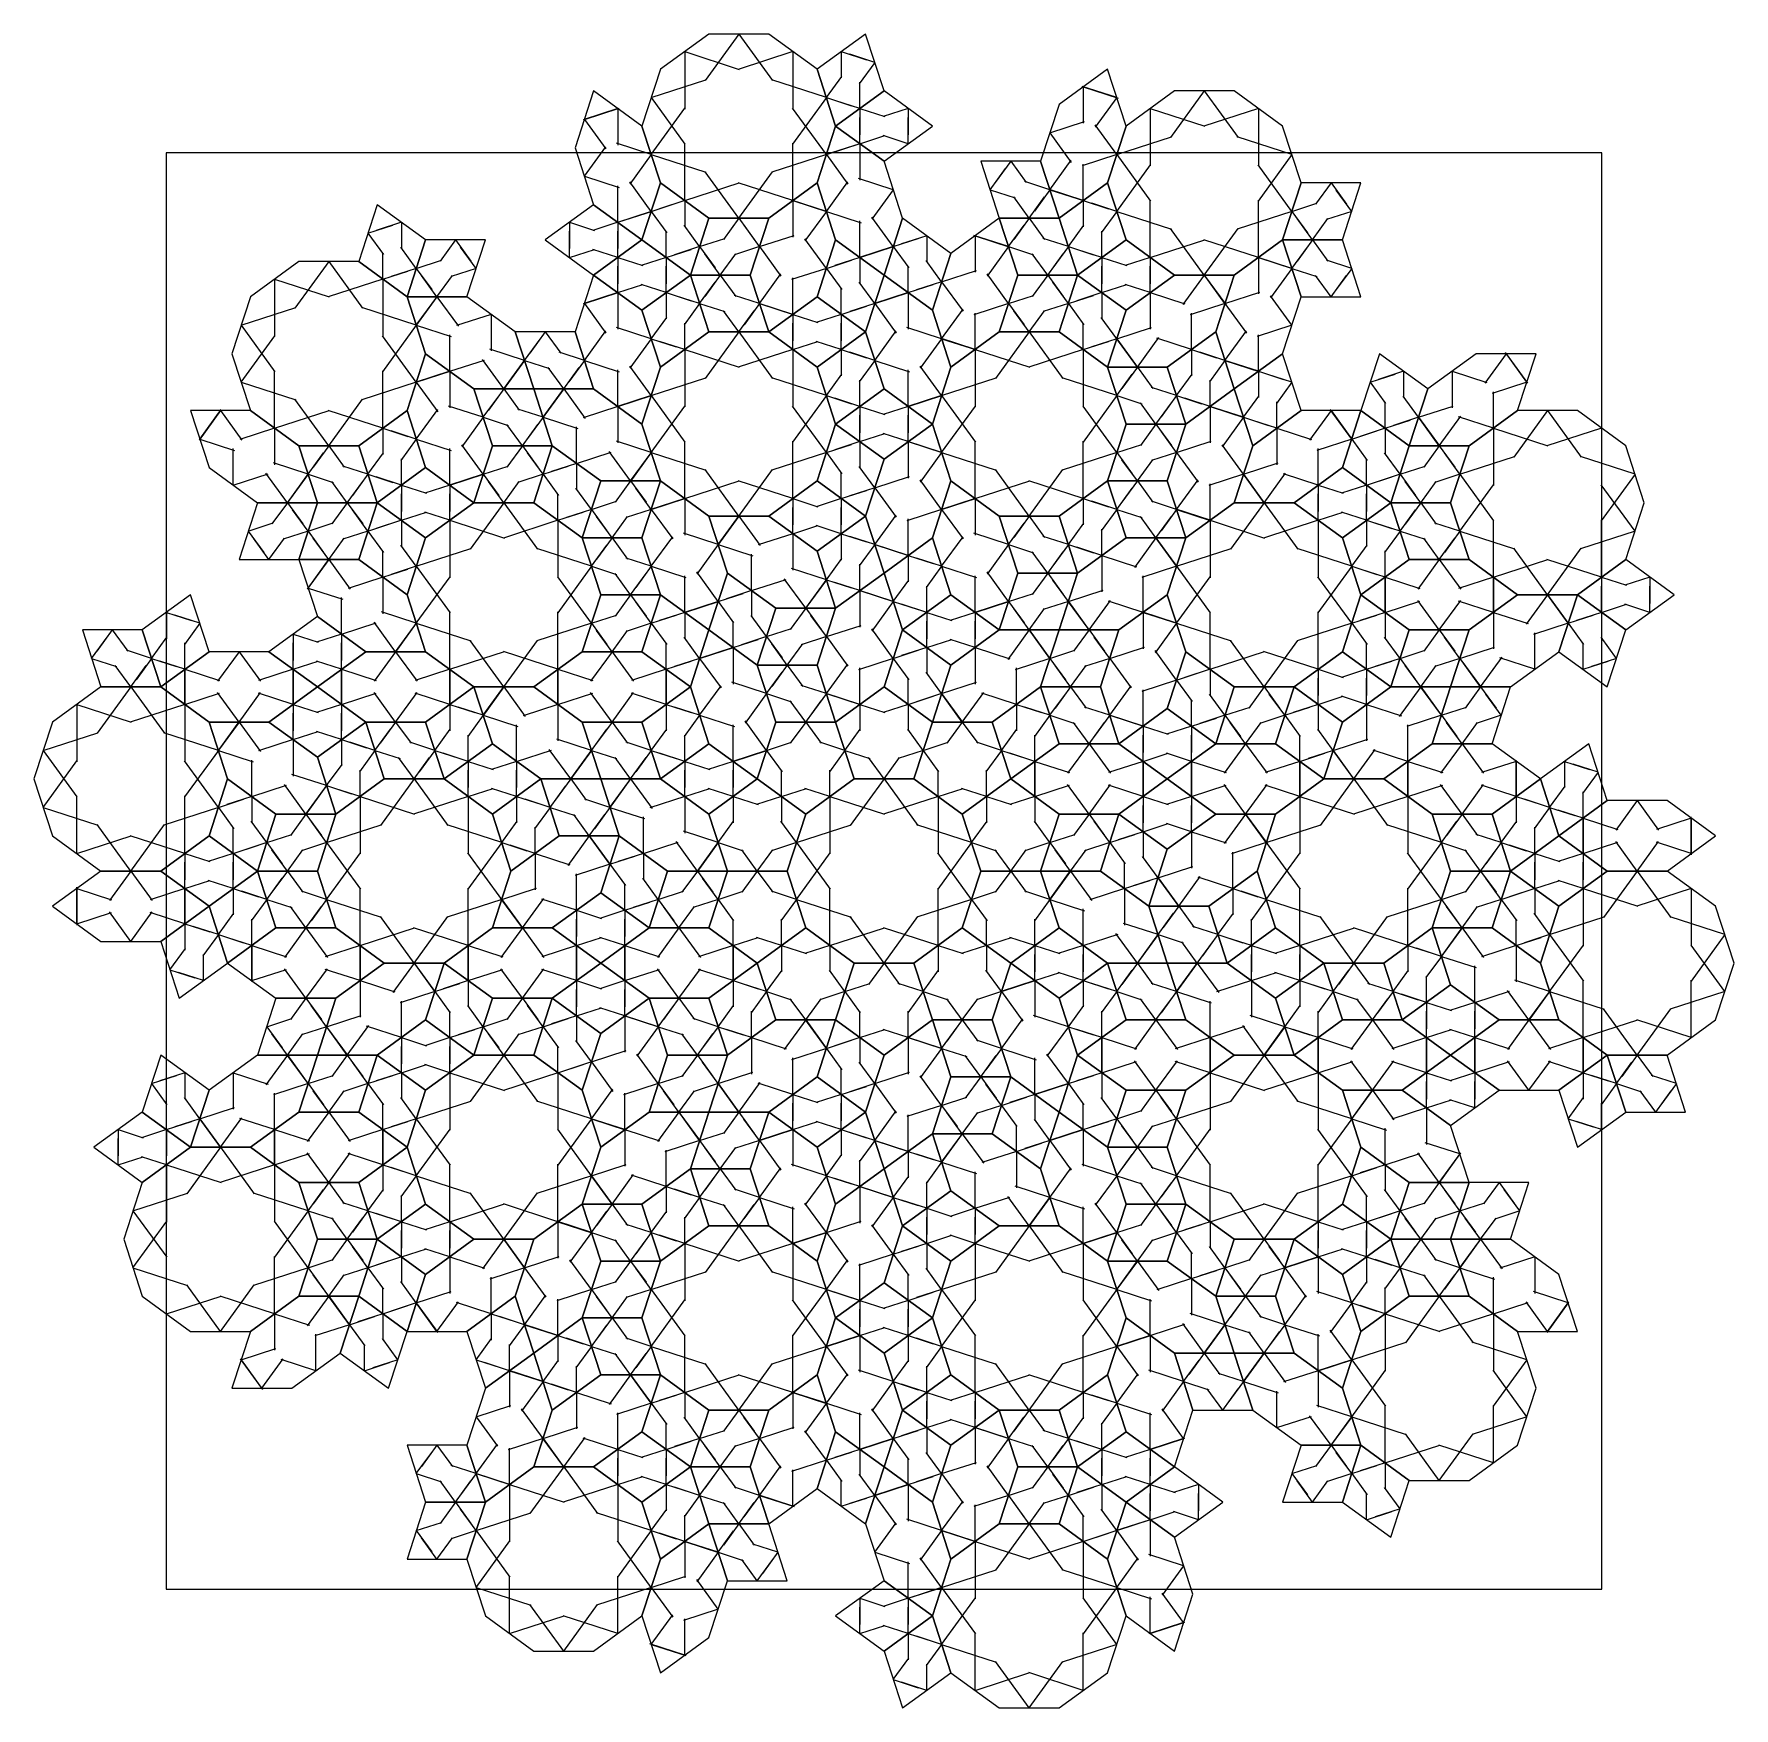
# Model space of a CAD drawing. Header units: millimetres. Extents: x -355 to 355, y -350 to 350.
import ezdxf

# ---------------------------------------------------------------- set-up
doc = ezdxf.new("R2010")
doc.units = ezdxf.units.MM
for name, color, linetype, true_color in [('canvas_boundary', 7, 'Continuous', 0x505050), ('decagon', 7, 'Continuous', 0xb0c4de), ('elong_hex', 7, 'Continuous', 0x90ee90), ('pentagon', 7, 'Continuous', 0xf0e68c), ('rhombus', 7, 'Continuous', 0x9370db), ('strapwork', 7, 'Continuous', 0xff0000)]:
    doc.layers.add(name, color=color, linetype=linetype, true_color=true_color)

msp = doc.modelspace()

# ---------------------------------------------------------------- linework, layer by layer
at = {"layer": 'canvas_boundary'}
msp.add_lwpolyline([(-300, -300), (300, -300), (300, 300), (-300, 300)], close=True, dxfattribs=at)
at = {"layer": 'decagon', "true_color": 0xb0c4de}
for points in [[(-27.95, 287.46), (-20.22, 311.24), (-27.95, 335.01), (-48.18, 349.71), (-73.18, 349.71), (-93.4, 335.01), (-101.13, 311.24), (-93.4, 287.46), (-73.18, 272.77), (-48.18, 272.77)], [(146.35, 248.99), (166.58, 263.68), (174.3, 287.46), (166.58, 311.24), (146.35, 325.93), (121.35, 325.93), (101.13, 311.24), (93.4, 287.46), (101.13, 263.68), (121.35, 248.99)], [(-191.58, 216.13), (-199.3, 239.91), (-219.53, 254.6), (-244.53, 254.6), (-264.75, 239.91), (-272.48, 216.13), (-264.75, 192.36), (-244.53, 177.66), (-219.53, 177.66), (-199.3, 192.36)], [(-73.18, 148.27), (-48.18, 148.27), (-27.95, 162.97), (-20.22, 186.74), (-27.95, 210.52), (-48.18, 225.21), (-73.18, 225.21), (-93.4, 210.52), (-101.13, 186.74), (-93.4, 162.97)], [(27.95, 162.97), (48.18, 148.27), (73.18, 148.27), (93.4, 162.97), (101.13, 186.74), (93.4, 210.52), (73.18, 225.21), (48.18, 225.21), (27.95, 210.52), (20.23, 186.74)], [(264.75, 115.41), (289.75, 115.41), (309.98, 130.11), (317.71, 153.88), (309.98, 177.66), (289.75, 192.35), (264.75, 192.35), (244.53, 177.66), (236.8, 153.88), (244.53, 130.11)], [(-146.35, 76.94), (-126.13, 91.64), (-118.4, 115.41), (-126.13, 139.19), (-146.35, 153.89), (-171.35, 153.89), (-191.58, 139.19), (-199.3, 115.41), (-191.58, 91.64), (-171.35, 76.94)], [(118.4, 115.41), (126.13, 91.64), (146.35, 76.94), (171.35, 76.94), (191.58, 91.64), (199.3, 115.41), (191.58, 139.19), (171.35, 153.88), (146.35, 153.88), (126.13, 139.19)], [(-282.03, 62.25), (-302.25, 76.94), (-327.25, 76.94), (-347.48, 62.25), (-355.21, 38.47), (-347.48, 14.7), (-327.25, 0), (-302.25, 0), (-282.03, 14.7), (-274.3, 38.47)], [(-163.63, -23.78), (-155.9, 0), (-163.63, 23.78), (-183.85, 38.47), (-208.85, 38.47), (-229.08, 23.78), (-236.8, 0), (-229.08, -23.78), (-208.85, -38.47), (-183.85, -38.47)], [(-12.5, -38.47), (12.5, -38.47), (32.73, -23.78), (40.45, 0), (32.73, 23.78), (12.5, 38.47), (-12.5, 38.47), (-32.73, 23.78), (-40.45, 0), (-32.73, -23.78)], [(163.63, 23.78), (155.9, 0), (163.63, -23.78), (183.85, -38.47), (208.85, -38.47), (229.08, -23.78), (236.8, 0), (229.08, 23.78), (208.85, 38.47), (183.85, 38.47)], [(282.03, -62.25), (302.25, -76.94), (327.25, -76.94), (347.48, -62.25), (355.21, -38.47), (347.48, -14.7), (327.25, 0), (302.25, 0), (282.03, -14.7), (274.3, -38.47)], [(-118.4, -115.41), (-126.13, -91.64), (-146.35, -76.94), (-171.35, -76.94), (-191.58, -91.64), (-199.3, -115.41), (-191.58, -139.19), (-171.35, -153.88), (-146.35, -153.88), (-126.13, -139.19)], [(146.35, -76.94), (126.13, -91.64), (118.4, -115.41), (126.13, -139.19), (146.35, -153.89), (171.35, -153.89), (191.58, -139.19), (199.3, -115.41), (191.58, -91.64), (171.35, -76.94)], [(-264.75, -115.41), (-289.75, -115.41), (-309.98, -130.11), (-317.71, -153.88), (-309.98, -177.66), (-289.75, -192.35), (-264.75, -192.35), (-244.53, -177.66), (-236.8, -153.88), (-244.53, -130.11)], [(-27.95, -162.97), (-48.18, -148.27), (-73.18, -148.27), (-93.4, -162.97), (-101.13, -186.74), (-93.4, -210.52), (-73.18, -225.21), (-48.18, -225.21), (-27.95, -210.52), (-20.23, -186.74)], [(73.18, -148.27), (48.18, -148.27), (27.95, -162.97), (20.22, -186.74), (27.95, -210.52), (48.18, -225.21), (73.18, -225.21), (93.4, -210.52), (101.13, -186.74), (93.4, -162.97)], [(191.58, -216.13), (199.3, -239.91), (219.53, -254.6), (244.53, -254.6), (264.75, -239.91), (272.48, -216.13), (264.75, -192.36), (244.53, -177.66), (219.53, -177.66), (199.3, -192.36)], [(-146.35, -248.99), (-166.58, -263.68), (-174.3, -287.46), (-166.58, -311.24), (-146.35, -325.93), (-121.35, -325.93), (-101.13, -311.24), (-93.4, -287.46), (-101.13, -263.68), (-121.35, -248.99)], [(27.95, -287.46), (20.22, -311.24), (27.95, -335.01), (48.18, -349.71), (73.18, -349.71), (93.4, -335.01), (101.13, -311.24), (93.4, -287.46), (73.18, -272.77), (48.18, -272.77)]]:
    msp.add_lwpolyline(points, close=True, dxfattribs=at)
at = {"layer": 'elong_hex', "true_color": 0x90ee90}
for points in [[(73.18, 272.77), (93.4, 287.46), (101.13, 311.24), (93.4, 335.01), (73.18, 320.32), (65.45, 296.54)], [(-101.13, 263.68), (-93.4, 287.46), (-101.13, 311.24), (-121.35, 325.93), (-129.08, 302.16), (-121.35, 278.38)], [(0, 248.99), (7.73, 272.77), (0, 296.54), (-20.22, 311.24), (-27.95, 287.46), (-20.22, 263.68)], [(-48.18, 225.21), (-27.95, 239.91), (-20.22, 263.68), (-27.95, 287.46), (-48.18, 272.77), (-55.9, 248.99)], [(48.18, 225.21), (55.9, 248.99), (48.18, 272.77), (27.95, 258.07), (20.23, 234.29), (27.95, 210.52)], [(146.35, 201.44), (166.58, 216.13), (174.3, 239.91), (166.58, 263.68), (146.35, 248.99), (138.63, 225.21)], [(-93.4, 210.52), (-101.13, 234.3), (-121.35, 248.99), (-129.08, 225.21), (-121.35, 201.44), (-101.13, 186.74)], [(20.23, 186.74), (27.95, 210.52), (20.23, 234.29), (0, 248.99), (-7.72, 225.21), (0, 201.44)], [(93.4, 210.52), (118.4, 210.52), (138.63, 225.21), (146.35, 248.99), (121.35, 248.99), (101.13, 234.29)], [(-146.35, 201.44), (-154.08, 225.21), (-174.3, 239.91), (-199.3, 239.91), (-191.58, 216.13), (-171.35, 201.44)], [(-171.35, 153.89), (-163.63, 177.66), (-171.35, 201.44), (-191.58, 216.13), (-199.3, 192.36), (-191.58, 168.58)], [(219.53, 177.66), (244.53, 177.66), (264.75, 192.35), (272.48, 216.13), (247.48, 216.13), (227.25, 201.44)], [(-93.4, 162.97), (-101.13, 186.74), (-121.35, 201.44), (-146.35, 201.44), (-138.63, 177.66), (-118.4, 162.97)], [(126.13, 139.19), (146.35, 153.88), (154.08, 177.66), (146.35, 201.44), (126.13, 186.74), (118.4, 162.97)], [(-236.8, 153.89), (-244.53, 177.66), (-264.75, 192.36), (-289.75, 192.36), (-282.03, 168.58), (-261.8, 153.89)], [(171.35, 153.88), (191.58, 168.58), (199.3, 192.35), (174.3, 192.35), (154.08, 177.66), (146.35, 153.88)], [(0, 124.49), (20.23, 139.19), (27.95, 162.97), (20.23, 186.74), (0, 172.05), (-7.72, 148.27)], [(-73.18, 100.72), (-65.45, 124.5), (-73.18, 148.27), (-93.4, 162.97), (-101.13, 139.19), (-93.4, 115.41)], [(48.18, 100.72), (55.9, 124.49), (48.18, 148.27), (27.95, 162.97), (20.23, 139.19), (27.95, 115.41)], [(-20.22, 109.8), (-27.95, 133.58), (-48.18, 148.27), (-73.18, 148.27), (-65.45, 124.5), (-45.22, 109.8)], [(73.18, 100.72), (98.18, 100.72), (118.4, 115.41), (126.13, 139.19), (101.13, 139.19), (80.9, 124.49)], [(-199.3, 115.41), (-219.53, 130.11), (-244.53, 130.11), (-236.8, 106.33), (-216.58, 91.64), (-191.58, 91.64)], [(199.3, 115.41), (219.53, 100.72), (244.53, 100.72), (264.75, 115.41), (244.53, 130.11), (219.53, 130.11)], [(-20.22, 62.25), (0, 76.94), (7.73, 100.72), (0, 124.49), (-20.22, 109.8), (-27.95, 86.02)], [(98.18, 53.16), (118.4, 67.86), (126.13, 91.64), (118.4, 115.41), (98.18, 100.72), (90.45, 76.94)], [(236.8, 76.94), (261.8, 76.94), (282.03, 91.64), (289.75, 115.41), (264.75, 115.41), (244.53, 100.72)], [(-52.95, 38.47), (-45.22, 62.25), (-52.95, 86.02), (-73.18, 100.72), (-80.9, 76.94), (-73.18, 53.17)], [(20.23, 62.25), (45.23, 62.25), (65.45, 76.94), (73.18, 100.72), (48.18, 100.72), (27.95, 86.02)], [(-236.8, 76.94), (-257.03, 91.64), (-282.03, 91.64), (-302.25, 76.94), (-282.03, 62.25), (-257.03, 62.25)], [(-171.35, 76.94), (-191.58, 91.64), (-216.58, 91.64), (-236.8, 76.94), (-216.58, 62.25), (-191.58, 62.25)], [(-80.9, 76.94), (-101.13, 91.64), (-126.13, 91.64), (-146.35, 76.94), (-126.13, 62.25), (-101.13, 62.25)], [(-118.4, 38.47), (-126.13, 62.25), (-146.35, 76.94), (-171.35, 76.94), (-163.63, 53.17), (-143.4, 38.47)], [(183.85, 38.47), (208.85, 38.47), (229.08, 53.16), (236.8, 76.94), (211.8, 76.94), (191.58, 62.25)], [(-229.08, 23.78), (-236.8, 47.55), (-257.03, 62.25), (-282.03, 62.25), (-274.3, 38.47), (-254.08, 23.78)], [(52.95, 38.47), (73.18, 23.78), (98.18, 23.78), (118.4, 38.47), (98.18, 53.16), (73.18, 53.16)], [(118.4, 38.47), (138.63, 23.78), (163.63, 23.78), (183.85, 38.47), (163.63, 53.16), (138.63, 53.16)], [(229.08, 23.78), (254.08, 23.78), (274.3, 38.47), (254.08, 53.16), (229.08, 53.16), (208.85, 38.47)], [(-65.45, 0), (-73.18, 23.78), (-93.4, 38.47), (-118.4, 38.47), (-110.68, 14.7), (-90.45, 0)], [(282.03, 14.69), (302.25, 0), (327.25, 0), (347.48, 14.69), (327.25, 29.39), (302.25, 29.39)], [(110.68, -14.7), (135.68, -14.7), (155.9, 0), (163.63, 23.78), (138.63, 23.78), (118.4, 9.08)], [(-110.68, 14.7), (-135.68, 14.7), (-155.9, 0), (-163.63, -23.78), (-138.63, -23.78), (-118.4, -9.08)], [(-282.03, -14.69), (-302.25, 0), (-327.25, 0), (-347.48, -14.69), (-327.25, -29.39), (-302.25, -29.39)], [(65.45, 0), (73.18, -23.78), (93.4, -38.47), (118.4, -38.47), (110.68, -14.7), (90.45, 0)], [(-229.08, -23.78), (-254.08, -23.78), (-274.3, -38.47), (-254.08, -53.16), (-229.08, -53.16), (-208.85, -38.47)], [(-118.4, -38.47), (-138.63, -23.78), (-163.63, -23.78), (-183.85, -38.47), (-163.63, -53.16), (-138.63, -53.16)], [(-52.95, -38.47), (-73.18, -23.78), (-98.18, -23.78), (-118.4, -38.47), (-98.18, -53.16), (-73.18, -53.16)], [(229.08, -23.78), (236.8, -47.55), (257.03, -62.25), (282.03, -62.25), (274.3, -38.47), (254.08, -23.78)], [(-183.85, -38.47), (-208.85, -38.47), (-229.08, -53.16), (-236.8, -76.94), (-211.8, -76.94), (-191.58, -62.25)], [(52.95, -38.47), (45.22, -62.25), (52.95, -86.02), (73.18, -100.72), (80.9, -76.94), (73.18, -53.17)], [(118.4, -38.47), (126.13, -62.25), (146.35, -76.94), (171.35, -76.94), (163.63, -53.17), (143.4, -38.47)], [(-98.18, -53.16), (-118.4, -67.86), (-126.13, -91.64), (-118.4, -115.41), (-98.18, -100.72), (-90.45, -76.94)], [(-20.23, -62.25), (-45.23, -62.25), (-65.45, -76.94), (-73.18, -100.72), (-48.18, -100.72), (-27.95, -86.02)], [(20.22, -62.25), (0, -76.94), (-7.73, -100.72), (0, -124.49), (20.22, -109.8), (27.95, -86.02)], [(80.9, -76.94), (101.13, -91.64), (126.13, -91.64), (146.35, -76.94), (126.13, -62.25), (101.13, -62.25)], [(171.35, -76.94), (191.58, -91.64), (216.58, -91.64), (236.8, -76.94), (216.58, -62.25), (191.58, -62.25)], [(236.8, -76.94), (257.03, -91.64), (282.03, -91.64), (302.25, -76.94), (282.03, -62.25), (257.03, -62.25)], [(-236.8, -76.94), (-261.8, -76.94), (-282.03, -91.64), (-289.75, -115.41), (-264.75, -115.41), (-244.53, -100.72)], [(199.3, -115.41), (219.53, -130.11), (244.53, -130.11), (236.8, -106.33), (216.58, -91.64), (191.58, -91.64)], [(-199.3, -115.41), (-219.53, -100.72), (-244.53, -100.72), (-264.75, -115.41), (-244.53, -130.11), (-219.53, -130.11)], [(-73.18, -100.72), (-98.18, -100.72), (-118.4, -115.41), (-126.13, -139.19), (-101.13, -139.19), (-80.9, -124.49)], [(-48.18, -100.72), (-55.9, -124.49), (-48.18, -148.27), (-27.95, -162.97), (-20.23, -139.19), (-27.95, -115.41)], [(73.18, -100.72), (65.45, -124.5), (73.18, -148.27), (93.4, -162.97), (101.13, -139.19), (93.4, -115.41)], [(20.22, -109.8), (27.95, -133.58), (48.18, -148.27), (73.18, -148.27), (65.45, -124.5), (45.22, -109.8)], [(0, -124.49), (-20.23, -139.19), (-27.95, -162.97), (-20.23, -186.74), (0, -172.05), (7.72, -148.27)], [(-126.13, -139.19), (-146.35, -153.88), (-154.08, -177.66), (-146.35, -201.44), (-126.13, -186.74), (-118.4, -162.97)], [(-171.35, -153.88), (-191.58, -168.58), (-199.3, -192.35), (-174.3, -192.35), (-154.08, -177.66), (-146.35, -153.88)], [(171.35, -153.89), (163.63, -177.66), (171.35, -201.44), (191.58, -216.13), (199.3, -192.36), (191.58, -168.58)], [(236.8, -153.89), (244.53, -177.66), (264.75, -192.36), (289.75, -192.36), (282.03, -168.58), (261.8, -153.89)], [(93.4, -162.97), (101.13, -186.74), (121.35, -201.44), (146.35, -201.44), (138.63, -177.66), (118.4, -162.97)], [(-219.53, -177.66), (-244.53, -177.66), (-264.75, -192.35), (-272.48, -216.13), (-247.48, -216.13), (-227.25, -201.44)], [(-20.23, -186.74), (-27.95, -210.52), (-20.23, -234.29), (0, -248.99), (7.72, -225.21), (0, -201.44)], [(93.4, -210.52), (101.13, -234.3), (121.35, -248.99), (129.08, -225.21), (121.35, -201.44), (101.13, -186.74)], [(-146.35, -201.44), (-166.58, -216.13), (-174.3, -239.91), (-166.58, -263.68), (-146.35, -248.99), (-138.63, -225.21)], [(146.35, -201.44), (154.08, -225.21), (174.3, -239.91), (199.3, -239.91), (191.58, -216.13), (171.35, -201.44)], [(-93.4, -210.52), (-118.4, -210.52), (-138.63, -225.21), (-146.35, -248.99), (-121.35, -248.99), (-101.13, -234.29)], [(-48.18, -225.21), (-55.9, -248.99), (-48.18, -272.77), (-27.95, -258.07), (-20.23, -234.29), (-27.95, -210.52)], [(48.18, -225.21), (27.95, -239.91), (20.22, -263.68), (27.95, -287.46), (48.18, -272.77), (55.9, -248.99)], [(0, -248.99), (-7.73, -272.77), (0, -296.54), (20.22, -311.24), (27.95, -287.46), (20.22, -263.68)], [(101.13, -263.68), (93.4, -287.46), (101.13, -311.24), (121.35, -325.93), (129.08, -302.16), (121.35, -278.38)], [(-73.18, -272.77), (-93.4, -287.46), (-101.13, -311.24), (-93.4, -335.01), (-73.18, -320.32), (-65.45, -296.54)]]:
    msp.add_lwpolyline(points, close=True, dxfattribs=at)
at = {"layer": 'pentagon', "true_color": 0xf0e68c}
for points in [[(-12.5, 38.47), (12.5, 38.47), (20.23, 62.25), (0, 76.94), (-20.22, 62.25)], [(-32.73, 23.78), (-12.5, 38.47), (-20.22, 62.25), (-45.22, 62.25), (-52.95, 38.47)], [(12.5, 38.47), (32.73, 23.78), (52.95, 38.47), (45.23, 62.25), (20.23, 62.25)], [(-40.45, 0), (-32.73, 23.78), (-52.95, 38.47), (-73.18, 23.78), (-65.45, 0)], [(32.73, 23.78), (40.45, 0), (65.45, 0), (73.18, 23.78), (52.95, 38.47)], [(-32.73, -23.78), (-40.45, 0), (-65.45, 0), (-73.18, -23.78), (-52.95, -38.47)], [(40.45, 0), (32.73, -23.78), (52.95, -38.47), (73.18, -23.78), (65.45, 0)], [(-12.5, -38.47), (-32.73, -23.78), (-52.95, -38.47), (-45.23, -62.25), (-20.23, -62.25)], [(32.73, -23.78), (12.5, -38.47), (20.22, -62.25), (45.22, -62.25), (52.95, -38.47)], [(12.5, -38.47), (-12.5, -38.47), (-20.23, -62.25), (0, -76.94), (20.22, -62.25)]]:
    msp.add_lwpolyline(points, close=True, dxfattribs=at)
at = {"layer": 'rhombus', "true_color": 0x9370db}
for points in [[(-20.22, 311.24), (0, 325.93), (-7.72, 349.71), (-27.95, 335.01)], [(0, 296.54), (20.23, 311.24), (0, 325.93), (-20.22, 311.24)], [(48.18, 272.77), (73.18, 272.77), (65.45, 296.54), (40.45, 296.54)], [(-80.9, 248.99), (-73.18, 272.77), (-93.4, 287.46), (-101.13, 263.68)], [(80.9, 248.99), (101.13, 263.68), (93.4, 287.46), (73.18, 272.77)], [(166.58, 263.68), (191.58, 263.68), (199.3, 287.46), (174.3, 287.46)], [(-199.3, 239.91), (-191.58, 263.68), (-211.8, 278.38), (-219.53, 254.6)], [(-121.35, 248.99), (-101.13, 263.68), (-121.35, 278.38), (-141.58, 263.68)], [(-55.9, 248.99), (-48.18, 272.77), (-73.18, 272.77), (-80.9, 248.99)], [(20.23, 234.29), (27.95, 258.07), (7.73, 272.77), (0, 248.99)], [(80.9, 248.99), (73.18, 272.77), (48.18, 272.77), (55.9, 248.99)], [(-174.3, 239.91), (-166.58, 263.68), (-191.58, 263.68), (-199.3, 239.91)], [(-80.9, 248.99), (-101.13, 263.68), (-121.35, 248.99), (-101.13, 234.3)], [(0, 248.99), (-20.22, 263.68), (-27.95, 239.91), (-7.72, 225.21)], [(101.13, 234.29), (121.35, 248.99), (101.13, 263.68), (80.9, 248.99)], [(174.3, 239.91), (199.3, 239.91), (191.58, 263.68), (166.58, 263.68)], [(-73.18, 225.21), (-80.9, 248.99), (-101.13, 234.3), (-93.4, 210.52)], [(-48.18, 225.21), (-55.9, 248.99), (-80.9, 248.99), (-73.18, 225.21)], [(73.18, 225.21), (80.9, 248.99), (55.9, 248.99), (48.18, 225.21)], [(93.4, 210.52), (101.13, 234.29), (80.9, 248.99), (73.18, 225.21)], [(-27.95, 210.52), (-7.72, 225.21), (-27.95, 239.91), (-48.18, 225.21)], [(-121.35, 201.44), (-129.08, 225.21), (-154.08, 225.21), (-146.35, 201.44)], [(-20.22, 186.74), (0, 201.44), (-7.72, 225.21), (-27.95, 210.52)], [(146.35, 201.44), (138.63, 225.21), (118.4, 210.52), (126.13, 186.74)], [(154.08, 177.66), (174.3, 192.35), (166.58, 216.13), (146.35, 201.44)], [(199.3, 192.35), (219.53, 177.66), (227.25, 201.44), (207.03, 216.13)], [(101.13, 186.74), (126.13, 186.74), (118.4, 210.52), (93.4, 210.52)], [(-146.35, 201.44), (-171.35, 201.44), (-163.63, 177.66), (-138.63, 177.66)], [(20.23, 186.74), (0, 201.44), (-20.22, 186.74), (0, 172.05)], [(-191.58, 168.58), (-199.3, 192.36), (-219.53, 177.66), (-211.8, 153.89)], [(211.8, 153.88), (219.53, 177.66), (199.3, 192.35), (191.58, 168.58)], [(0, 172.05), (-20.22, 186.74), (-27.95, 162.97), (-7.72, 148.27)], [(93.4, 162.97), (118.4, 162.97), (126.13, 186.74), (101.13, 186.74)], [(-211.8, 153.89), (-219.53, 177.66), (-244.53, 177.66), (-236.8, 153.89)], [(-146.35, 153.89), (-138.63, 177.66), (-163.63, 177.66), (-171.35, 153.89)], [(-126.13, 139.19), (-118.4, 162.97), (-138.63, 177.66), (-146.35, 153.89)], [(211.8, 153.88), (236.8, 153.88), (244.53, 177.66), (219.53, 177.66)], [(-171.35, 153.89), (-191.58, 168.58), (-211.8, 153.89), (-191.58, 139.19)], [(191.58, 139.19), (211.8, 153.88), (191.58, 168.58), (171.35, 153.88)], [(-93.4, 162.97), (-118.4, 162.97), (-126.13, 139.19), (-101.13, 139.19)], [(-7.72, 148.27), (-27.95, 162.97), (-48.18, 148.27), (-27.95, 133.58)], [(101.13, 139.19), (93.4, 162.97), (73.18, 148.27), (80.9, 124.49)], [(126.13, 139.19), (118.4, 162.97), (93.4, 162.97), (101.13, 139.19)], [(-244.53, 130.11), (-236.8, 153.89), (-261.8, 153.89), (-269.53, 130.11)], [(-211.8, 153.89), (-236.8, 153.89), (-244.53, 130.11), (-219.53, 130.11)], [(-191.58, 139.19), (-211.8, 153.89), (-219.53, 130.11), (-199.3, 115.41)], [(199.3, 115.41), (219.53, 130.11), (211.8, 153.88), (191.58, 139.19)], [(219.53, 130.11), (244.53, 130.11), (236.8, 153.88), (211.8, 153.88)], [(0, 124.49), (-7.72, 148.27), (-27.95, 133.58), (-20.22, 109.8)], [(80.9, 124.49), (73.18, 148.27), (48.18, 148.27), (55.9, 124.49)], [(-101.13, 139.19), (-126.13, 139.19), (-118.4, 115.41), (-93.4, 115.41)], [(7.73, 100.72), (27.95, 115.41), (20.23, 139.19), (0, 124.49)], [(289.75, 115.41), (309.98, 100.72), (330.21, 115.41), (309.98, 130.11)], [(-52.95, 86.02), (-45.22, 109.8), (-65.45, 124.5), (-73.18, 100.72)], [(73.18, 100.72), (80.9, 124.49), (55.9, 124.49), (48.18, 100.72)], [(-282.03, 91.64), (-289.75, 115.41), (-309.98, 100.72), (-302.25, 76.94)], [(-93.4, 115.41), (-118.4, 115.41), (-126.13, 91.64), (-101.13, 91.64)], [(-73.18, 100.72), (-93.4, 115.41), (-101.13, 91.64), (-80.9, 76.94)], [(7.73, 100.72), (27.95, 86.02), (48.18, 100.72), (27.95, 115.41)], [(191.58, 91.64), (211.8, 76.94), (219.53, 100.72), (199.3, 115.41)], [(282.03, 91.64), (302.25, 76.94), (309.98, 100.72), (289.75, 115.41)], [(-52.95, 86.02), (-27.95, 86.02), (-20.22, 109.8), (-45.22, 109.8)], [(-302.25, 76.94), (-309.98, 100.72), (-334.98, 100.72), (-327.25, 76.94)], [(-216.58, 91.64), (-236.8, 106.33), (-257.03, 91.64), (-236.8, 76.94)], [(20.23, 62.25), (27.95, 86.02), (7.73, 100.72), (0, 76.94)], [(65.45, 76.94), (90.45, 76.94), (98.18, 100.72), (73.18, 100.72)], [(236.8, 76.94), (244.53, 100.72), (219.53, 100.72), (211.8, 76.94)], [(-20.22, 62.25), (-27.95, 86.02), (-52.95, 86.02), (-45.22, 62.25)], [(138.63, 53.16), (146.35, 76.94), (126.13, 91.64), (118.4, 67.86)], [(171.35, 76.94), (191.58, 62.25), (211.8, 76.94), (191.58, 91.64)], [(-236.8, 76.94), (-257.03, 62.25), (-236.8, 47.55), (-216.58, 62.25)], [(-171.35, 76.94), (-191.58, 62.25), (-183.85, 38.47), (-163.63, 53.17)], [(-93.4, 38.47), (-73.18, 53.17), (-80.9, 76.94), (-101.13, 62.25)], [(52.95, 38.47), (73.18, 53.16), (65.45, 76.94), (45.23, 62.25)], [(65.45, 76.94), (73.18, 53.16), (98.18, 53.16), (90.45, 76.94)], [(163.63, 53.16), (171.35, 76.94), (146.35, 76.94), (138.63, 53.16)], [(183.85, 38.47), (191.58, 62.25), (171.35, 76.94), (163.63, 53.16)], [(229.08, 53.16), (254.08, 53.16), (261.8, 76.94), (236.8, 76.94)], [(118.4, 38.47), (138.63, 53.16), (118.4, 67.86), (98.18, 53.16)], [(-208.85, 38.47), (-216.58, 62.25), (-236.8, 47.55), (-229.08, 23.78)], [(-183.85, 38.47), (-191.58, 62.25), (-216.58, 62.25), (-208.85, 38.47)], [(-93.4, 38.47), (-101.13, 62.25), (-126.13, 62.25), (-118.4, 38.47)], [(-163.63, 53.17), (-183.85, 38.47), (-163.63, 23.78), (-143.4, 38.47)], [(-52.95, 38.47), (-73.18, 53.17), (-93.4, 38.47), (-73.18, 23.78)], [(274.3, 38.47), (282.03, 14.69), (302.25, 29.39), (294.53, 53.16)], [(-254.08, 23.78), (-274.3, 38.47), (-282.03, 14.7), (-261.8, 0)], [(-143.4, 38.47), (-163.63, 23.78), (-155.9, 0), (-135.68, 14.7)], [(-118.4, 38.47), (-143.4, 38.47), (-135.68, 14.7), (-110.68, 14.7)], [(98.18, 23.78), (118.4, 9.08), (138.63, 23.78), (118.4, 38.47)], [(261.8, 0), (282.03, 14.69), (274.3, 38.47), (254.08, 23.78)], [(-229.08, 23.78), (-254.08, 23.78), (-261.8, 0), (-236.8, 0)], [(65.45, 0), (90.45, 0), (98.18, 23.78), (73.18, 23.78)], [(98.18, 23.78), (90.45, 0), (110.68, -14.7), (118.4, 9.08)], [(236.8, 0), (261.8, 0), (254.08, 23.78), (229.08, 23.78)], [(-261.8, 0), (-282.03, 14.7), (-302.25, 0), (-282.03, -14.69)], [(-98.18, -23.78), (-90.45, 0), (-110.68, 14.7), (-118.4, -9.08)], [(261.8, 0), (282.03, -14.7), (302.25, 0), (282.03, 14.69)], [(-261.8, 0), (-282.03, -14.69), (-274.3, -38.47), (-254.08, -23.78)], [(-236.8, 0), (-261.8, 0), (-254.08, -23.78), (-229.08, -23.78)], [(-65.45, 0), (-90.45, 0), (-98.18, -23.78), (-73.18, -23.78)], [(143.4, -38.47), (163.63, -23.78), (155.9, 0), (135.68, -14.7)], [(229.08, -23.78), (254.08, -23.78), (261.8, 0), (236.8, 0)], [(254.08, -23.78), (274.3, -38.47), (282.03, -14.7), (261.8, 0)], [(-98.18, -23.78), (-118.4, -9.08), (-138.63, -23.78), (-118.4, -38.47)], [(-274.3, -38.47), (-282.03, -14.69), (-302.25, -29.39), (-294.53, -53.16)], [(118.4, -38.47), (143.4, -38.47), (135.68, -14.7), (110.68, -14.7)], [(52.95, -38.47), (73.18, -53.17), (93.4, -38.47), (73.18, -23.78)], [(163.63, -53.17), (183.85, -38.47), (163.63, -23.78), (143.4, -38.47)], [(208.85, -38.47), (216.58, -62.25), (236.8, -47.55), (229.08, -23.78)], [(-183.85, -38.47), (-191.58, -62.25), (-171.35, -76.94), (-163.63, -53.16)], [(-118.4, -38.47), (-138.63, -53.16), (-118.4, -67.86), (-98.18, -53.16)], [(-52.95, -38.47), (-73.18, -53.16), (-65.45, -76.94), (-45.23, -62.25)], [(93.4, -38.47), (73.18, -53.17), (80.9, -76.94), (101.13, -62.25)], [(93.4, -38.47), (101.13, -62.25), (126.13, -62.25), (118.4, -38.47)], [(171.35, -76.94), (191.58, -62.25), (183.85, -38.47), (163.63, -53.17)], [(183.85, -38.47), (191.58, -62.25), (216.58, -62.25), (208.85, -38.47)], [(236.8, -76.94), (257.03, -62.25), (236.8, -47.55), (216.58, -62.25)], [(-229.08, -53.16), (-254.08, -53.16), (-261.8, -76.94), (-236.8, -76.94)], [(-163.63, -53.16), (-171.35, -76.94), (-146.35, -76.94), (-138.63, -53.16)], [(-138.63, -53.16), (-146.35, -76.94), (-126.13, -91.64), (-118.4, -67.86)], [(-65.45, -76.94), (-73.18, -53.16), (-98.18, -53.16), (-90.45, -76.94)], [(-171.35, -76.94), (-191.58, -62.25), (-211.8, -76.94), (-191.58, -91.64)], [(-20.23, -62.25), (-27.95, -86.02), (-7.73, -100.72), (0, -76.94)], [(20.22, -62.25), (27.95, -86.02), (52.95, -86.02), (45.22, -62.25)], [(-282.03, -91.64), (-302.25, -76.94), (-309.98, -100.72), (-289.75, -115.41)], [(-236.8, -76.94), (-244.53, -100.72), (-219.53, -100.72), (-211.8, -76.94)], [(-191.58, -91.64), (-211.8, -76.94), (-219.53, -100.72), (-199.3, -115.41)], [(-65.45, -76.94), (-90.45, -76.94), (-98.18, -100.72), (-73.18, -100.72)], [(73.18, -100.72), (93.4, -115.41), (101.13, -91.64), (80.9, -76.94)], [(216.58, -91.64), (236.8, -106.33), (257.03, -91.64), (236.8, -76.94)], [(282.03, -91.64), (289.75, -115.41), (309.98, -100.72), (302.25, -76.94)], [(302.25, -76.94), (309.98, -100.72), (334.98, -100.72), (327.25, -76.94)], [(-7.73, -100.72), (-27.95, -86.02), (-48.18, -100.72), (-27.95, -115.41)], [(52.95, -86.02), (27.95, -86.02), (20.22, -109.8), (45.22, -109.8)], [(52.95, -86.02), (45.22, -109.8), (65.45, -124.5), (73.18, -100.72)], [(93.4, -115.41), (118.4, -115.41), (126.13, -91.64), (101.13, -91.64)], [(-289.75, -115.41), (-309.98, -100.72), (-330.21, -115.41), (-309.98, -130.11)], [(-73.18, -100.72), (-80.9, -124.49), (-55.9, -124.49), (-48.18, -100.72)], [(-7.73, -100.72), (-27.95, -115.41), (-20.23, -139.19), (0, -124.49)], [(0, -124.49), (7.72, -148.27), (27.95, -133.58), (20.22, -109.8)], [(-199.3, -115.41), (-219.53, -130.11), (-211.8, -153.88), (-191.58, -139.19)], [(101.13, -139.19), (126.13, -139.19), (118.4, -115.41), (93.4, -115.41)], [(191.58, -139.19), (211.8, -153.89), (219.53, -130.11), (199.3, -115.41)], [(-101.13, -139.19), (-93.4, -162.97), (-73.18, -148.27), (-80.9, -124.49)], [(-80.9, -124.49), (-73.18, -148.27), (-48.18, -148.27), (-55.9, -124.49)], [(-219.53, -130.11), (-244.53, -130.11), (-236.8, -153.88), (-211.8, -153.88)], [(7.72, -148.27), (27.95, -162.97), (48.18, -148.27), (27.95, -133.58)], [(211.8, -153.89), (236.8, -153.89), (244.53, -130.11), (219.53, -130.11)], [(244.53, -130.11), (236.8, -153.89), (261.8, -153.89), (269.53, -130.11)], [(-191.58, -139.19), (-211.8, -153.88), (-191.58, -168.58), (-171.35, -153.88)], [(-126.13, -139.19), (-118.4, -162.97), (-93.4, -162.97), (-101.13, -139.19)], [(93.4, -162.97), (118.4, -162.97), (126.13, -139.19), (101.13, -139.19)], [(126.13, -139.19), (118.4, -162.97), (138.63, -177.66), (146.35, -153.89)], [(171.35, -153.89), (191.58, -168.58), (211.8, -153.89), (191.58, -139.19)], [(0, -172.05), (20.22, -186.74), (27.95, -162.97), (7.72, -148.27)], [(-211.8, -153.88), (-236.8, -153.88), (-244.53, -177.66), (-219.53, -177.66)], [(-211.8, -153.88), (-219.53, -177.66), (-199.3, -192.35), (-191.58, -168.58)], [(146.35, -153.89), (138.63, -177.66), (163.63, -177.66), (171.35, -153.89)], [(191.58, -168.58), (199.3, -192.36), (219.53, -177.66), (211.8, -153.89)], [(211.8, -153.89), (219.53, -177.66), (244.53, -177.66), (236.8, -153.89)], [(-93.4, -162.97), (-118.4, -162.97), (-126.13, -186.74), (-101.13, -186.74)], [(-20.23, -186.74), (0, -201.44), (20.22, -186.74), (0, -172.05)], [(-199.3, -192.35), (-219.53, -177.66), (-227.25, -201.44), (-207.03, -216.13)], [(-154.08, -177.66), (-174.3, -192.35), (-166.58, -216.13), (-146.35, -201.44)], [(146.35, -201.44), (171.35, -201.44), (163.63, -177.66), (138.63, -177.66)], [(-146.35, -201.44), (-138.63, -225.21), (-118.4, -210.52), (-126.13, -186.74)], [(-101.13, -186.74), (-126.13, -186.74), (-118.4, -210.52), (-93.4, -210.52)], [(20.22, -186.74), (0, -201.44), (7.72, -225.21), (27.95, -210.52)], [(121.35, -201.44), (129.08, -225.21), (154.08, -225.21), (146.35, -201.44)], [(-93.4, -210.52), (-101.13, -234.29), (-80.9, -248.99), (-73.18, -225.21)], [(27.95, -210.52), (7.72, -225.21), (27.95, -239.91), (48.18, -225.21)], [(73.18, -225.21), (80.9, -248.99), (101.13, -234.3), (93.4, -210.52)], [(-73.18, -225.21), (-80.9, -248.99), (-55.9, -248.99), (-48.18, -225.21)], [(0, -248.99), (20.22, -263.68), (27.95, -239.91), (7.72, -225.21)], [(48.18, -225.21), (55.9, -248.99), (80.9, -248.99), (73.18, -225.21)], [(-101.13, -234.29), (-121.35, -248.99), (-101.13, -263.68), (-80.9, -248.99)], [(-20.23, -234.29), (-27.95, -258.07), (-7.73, -272.77), (0, -248.99)], [(80.9, -248.99), (101.13, -263.68), (121.35, -248.99), (101.13, -234.3)], [(-174.3, -239.91), (-199.3, -239.91), (-191.58, -263.68), (-166.58, -263.68)], [(174.3, -239.91), (166.58, -263.68), (191.58, -263.68), (199.3, -239.91)], [(199.3, -239.91), (191.58, -263.68), (211.8, -278.38), (219.53, -254.6)], [(-80.9, -248.99), (-101.13, -263.68), (-93.4, -287.46), (-73.18, -272.77)], [(-80.9, -248.99), (-73.18, -272.77), (-48.18, -272.77), (-55.9, -248.99)], [(55.9, -248.99), (48.18, -272.77), (73.18, -272.77), (80.9, -248.99)], [(80.9, -248.99), (73.18, -272.77), (93.4, -287.46), (101.13, -263.68)], [(121.35, -248.99), (101.13, -263.68), (121.35, -278.38), (141.58, -263.68)], [(-166.58, -263.68), (-191.58, -263.68), (-199.3, -287.46), (-174.3, -287.46)], [(-48.18, -272.77), (-73.18, -272.77), (-65.45, -296.54), (-40.45, -296.54)], [(0, -296.54), (-20.23, -311.24), (0, -325.93), (20.22, -311.24)], [(20.22, -311.24), (0, -325.93), (7.72, -349.71), (27.95, -335.01)]]:
    msp.add_lwpolyline(points, close=True, dxfattribs=at)
at = {"layer": 'strapwork', "true_color": 0xff0000}
for p, q in [((-60.68, 349.71), (-74.78, 330.29)), ((-60.68, 349.71), (-46.57, 330.29)), ((-83.29, 342.36), (-83.29, 318.36)), ((-83.29, 342.36), (-60.46, 334.94)), ((-38.06, 342.36), (-60.89, 334.94)), ((-38.06, 342.36), (-38.06, 318.36)), ((-17.84, 342.36), (-17.84, 331.36)), ((-17.84, 342.36), (-7.38, 338.96)), ((-3.86, 337.82), (-14.32, 341.22)), ((-3.86, 337.82), (-10.33, 328.92)), ((-97.26, 323.13), (-74.44, 330.54)), ((-24.09, 323.13), (-46.91, 330.54)), ((-24.09, 323.13), (-17.62, 332.02)), ((-10.11, 318.58), (-10.11, 329.58)), ((97.27, 323.13), (82.76, 327.84)), ((83.29, 327.67), (83.29, 312.42)), ((83.29, 327.67), (97.79, 322.95)), ((-97.26, 323.13), (-83.16, 303.71)), ((-24.09, 323.13), (-38.19, 303.71)), ((-24.09, 323.13), (-13.63, 319.73)), ((-10.11, 318.58), (-20.57, 321.98)), ((97.27, 323.13), (88.3, 310.79)), ((133.85, 325.93), (119.75, 306.52)), ((133.85, 325.93), (147.96, 306.52)), ((-111.24, 318.58), (-125.74, 313.87)), ((-125.21, 314.04), (-110.71, 318.76)), ((-125.21, 314.04), (-116.25, 301.71)), ((-111.24, 318.58), (-111.24, 303.33)), ((-97.26, 299.35), (-83.16, 318.77)), ((-24.09, 299.35), (-38.19, 318.77)), ((-10.11, 318.58), (-10.11, 307.58)), ((-10.11, 318.58), (0.35, 315.19)), ((-10.11, 303.89), (-10.11, 314.89)), ((10.11, 318.58), (-0.35, 315.19)), ((10.11, 318.58), (10.11, 307.58)), ((10.11, 303.89), (10.11, 314.89)), ((69.31, 308.43), (83.82, 313.14)), ((111.24, 318.58), (111.24, 294.58)), ((111.24, 318.58), (134.07, 311.17)), ((156.47, 318.58), (133.64, 311.17)), ((156.47, 318.58), (156.47, 294.58)), ((-10.11, 303.89), (0.35, 307.29)), ((10.11, 303.89), (-0.35, 307.29)), ((69.31, 308.43), (78.28, 296.09)), ((97.27, 299.35), (88.3, 311.69)), ((97.27, 299.35), (120.09, 306.77)), ((170.44, 299.35), (147.62, 306.77)), ((-125.21, 290.27), (-116.25, 302.61)), ((-97.26, 299.35), (-111.77, 304.06)), ((-97.26, 299.35), (-106.23, 287.01)), ((-97.26, 299.35), (-74.44, 291.93)), ((-83.29, 280.11), (-83.29, 304.11)), ((-24.09, 299.35), (-46.91, 291.93)), ((-38.06, 280.11), (-38.06, 304.11)), ((-10.11, 303.89), (-24.62, 299.18)), ((-24.09, 299.35), (-9.58, 304.06)), ((-24.09, 299.35), (-15.12, 287.01)), ((-10.11, 303.89), (-10.11, 288.64)), ((97.27, 299.35), (82.76, 294.64)), ((97.27, 299.35), (111.37, 279.93)), ((170.44, 299.35), (156.33, 279.93)), ((-60.68, 272.77), (-74.78, 292.18)), ((-60.68, 272.77), (-46.57, 292.18)), ((44.31, 284.65), (50.78, 293.55)), ((52.95, 296.54), (46.49, 287.64)), ((52.95, 296.54), (59.42, 287.64)), ((69.31, 284.65), (78.28, 296.99)), ((83.29, 280.11), (83.29, 295.36)), ((97.27, 275.57), (111.37, 294.99)), ((170.44, 275.57), (156.33, 294.99)), ((-125.21, 290.27), (-110.71, 285.56)), ((-111.24, 271.03), (-111.24, 286.28)), ((-97.26, 275.57), (-106.23, 287.91)), ((-83.29, 280.11), (-60.46, 287.53)), ((-38.06, 280.11), (-60.89, 287.53)), ((-24.09, 275.57), (-15.12, 287.91)), ((3.86, 284.65), (-10.64, 289.37)), ((3.86, 284.65), (-5.1, 272.32)), ((44.31, 284.65), (54.78, 281.25)), ((69.31, 284.65), (58.85, 288.05)), ((69.31, 284.65), (62.85, 275.75)), ((83.29, 280.11), (68.79, 284.83)), ((69.31, 284.65), (83.82, 279.94)), ((186.8, 287.46), (180.34, 278.56)), ((186.8, 287.46), (193.27, 278.56)), ((195.44, 275.57), (188.98, 284.47)), ((-97.26, 275.57), (-86.8, 278.97)), ((-83.29, 280.11), (-93.75, 276.71)), ((-83.29, 280.11), (-83.29, 269.11)), ((-24.09, 275.57), (-38.59, 280.29)), ((-38.06, 280.11), (-38.06, 264.86)), ((-38.06, 280.11), (-23.56, 275.4)), ((60.68, 272.77), (54.21, 281.67)), ((60.68, 272.77), (67.14, 281.67)), ((83.29, 280.11), (83.29, 269.11)), ((83.29, 280.11), (93.75, 276.71)), ((97.27, 275.57), (86.8, 278.97)), ((111.24, 256.34), (111.24, 280.34)), ((156.47, 256.34), (156.47, 280.34)), ((170.44, 275.57), (180.9, 278.97)), ((-201.69, 271.03), (-212.15, 267.63)), ((-201.69, 271.03), (-201.69, 260.03)), ((-131.46, 271.03), (-131.46, 260.03)), ((-131.46, 271.03), (-121, 267.63)), ((-111.24, 271.03), (-121.7, 267.63)), ((-97.26, 275.57), (-111.77, 270.86)), ((-111.24, 271.03), (-96.74, 275.74)), ((-111.24, 271.03), (-111.24, 260.03)), ((-97.26, 275.57), (-90.8, 266.67)), ((-60.68, 272.77), (-67.14, 263.87)), ((-60.68, 272.77), (-54.21, 263.87)), ((-24.09, 275.57), (-33.05, 263.24)), ((-24.09, 275.57), (-9.58, 270.86)), ((-10.11, 256.34), (-10.11, 271.59)), ((3.86, 260.88), (-5.1, 273.22)), ((60.68, 272.77), (54.21, 263.87)), ((60.68, 272.77), (67.14, 263.87)), ((97.27, 275.57), (90.8, 266.67)), ((97.27, 275.57), (120.09, 268.16)), ((170.44, 275.57), (147.62, 268.16)), ((170.44, 275.57), (176.91, 266.67)), ((179.08, 263.68), (172.61, 272.58)), ((179.08, 263.68), (185.54, 272.58)), ((195.44, 275.57), (184.98, 272.17)), ((-215.67, 266.49), (-205.2, 269.89)), ((-215.67, 266.49), (-209.2, 257.59)), ((-179.08, 263.68), (-185.54, 254.79)), ((-179.08, 263.68), (-172.61, 254.79)), ((-131.46, 256.34), (-131.46, 267.34)), ((-111.24, 256.34), (-111.24, 267.34)), ((-91.01, 256.34), (-91.01, 267.34)), ((-77.04, 260.88), (-83.5, 269.78)), ((-77.04, 260.88), (-66.58, 264.28)), ((-52.04, 260.88), (-58.5, 269.78)), ((-52.04, 260.88), (-37.53, 265.59)), ((-24.09, 251.8), (-33.05, 264.13)), ((3.86, 260.88), (14.33, 264.28)), ((17.84, 265.42), (7.38, 262.02)), ((17.84, 265.42), (17.84, 254.42)), ((52.04, 260.88), (37.54, 265.59)), ((38.06, 265.42), (38.06, 250.17)), ((38.06, 265.42), (52.57, 260.71)), ((52.04, 260.88), (58.51, 269.78)), ((77.04, 260.88), (66.58, 264.28)), ((77.04, 260.88), (83.51, 269.78)), ((91.02, 256.34), (91.02, 267.34)), ((111.24, 256.34), (134.07, 263.75)), ((133.85, 248.99), (119.75, 268.41)), ((156.47, 256.34), (133.64, 263.75)), ((133.85, 248.99), (147.96, 268.41)), ((179.08, 263.68), (172.61, 254.78)), ((179.08, 263.68), (185.54, 254.78)), ((-209.42, 247.26), (-209.42, 258.26)), ((-195.44, 251.8), (-201.91, 260.7)), ((-170.44, 251.8), (-176.91, 260.7)), ((-131.46, 256.34), (-121, 259.74)), ((-111.24, 256.34), (-121.7, 259.74)), ((-111.24, 256.34), (-111.24, 245.34)), ((-111.24, 256.34), (-100.78, 252.94)), ((-91.01, 256.34), (-101.48, 252.94)), ((-91.01, 256.34), (-80.55, 259.74)), ((-91.01, 256.34), (-91.01, 245.34)), ((-77.04, 260.88), (-87.5, 257.48)), ((-77.04, 260.88), (-70.57, 251.98)), ((-68.4, 248.99), (-74.87, 257.89)), ((-68.4, 248.99), (-61.94, 257.89)), ((-52.04, 260.88), (-62.5, 257.48)), ((-52.04, 260.88), (-43.07, 248.54)), ((-10.11, 256.34), (-20.57, 252.94)), ((3.86, 260.88), (-10.64, 256.17)), ((-10.11, 256.34), (4.39, 261.05)), ((-10.11, 256.34), (-10.11, 245.34)), ((3.86, 260.88), (10.33, 251.98)), ((52.04, 260.88), (43.08, 248.54)), ((52.04, 260.88), (62.5, 257.48)), ((68.4, 248.99), (61.94, 257.89)), ((68.4, 248.99), (74.87, 257.89)), ((77.04, 260.88), (70.57, 251.98)), ((77.04, 260.88), (87.5, 257.48)), ((91.02, 256.34), (80.55, 259.74)), ((91.02, 256.34), (91.02, 245.34)), ((91.02, 256.34), (101.48, 252.94)), ((111.24, 256.34), (100.78, 252.94)), ((111.24, 256.34), (111.24, 245.34)), ((170.44, 251.8), (155.94, 256.51)), ((156.47, 256.34), (156.47, 241.09)), ((156.47, 256.34), (170.97, 251.62)), ((170.44, 251.8), (176.91, 260.69)), ((-232.03, 254.6), (-246.14, 235.19)), ((-232.03, 254.6), (-217.92, 235.19)), ((-209.42, 247.26), (-198.95, 250.66)), ((-195.44, 251.8), (-205.9, 248.4)), ((-195.44, 251.8), (-184.98, 255.2)), ((-195.44, 251.8), (-188.97, 242.9)), ((-186.8, 239.91), (-193.27, 248.81)), ((-186.8, 239.91), (-180.34, 248.81)), ((-170.44, 251.8), (-180.9, 248.4)), ((-111.24, 241.64), (-111.24, 252.64)), ((-91.01, 241.64), (-91.01, 252.64)), ((-68.4, 248.99), (-74.87, 240.09)), ((-68.4, 248.99), (-61.94, 240.09)), ((-52.04, 237.1), (-43.07, 249.44)), ((-24.09, 251.8), (-38.59, 247.08)), ((-24.09, 251.8), (-13.63, 255.2)), ((-24.09, 251.8), (-17.62, 242.9)), ((10.11, 241.64), (10.11, 252.64)), ((24.09, 246.18), (17.62, 255.08)), ((24.09, 246.18), (38.59, 250.9)), ((52.04, 237.1), (43.08, 249.44)), ((68.4, 248.99), (61.94, 240.09)), ((68.4, 248.99), (74.87, 240.09)), ((91.02, 241.64), (91.02, 252.64)), ((111.24, 241.64), (111.24, 252.64)), ((133.85, 248.99), (124.89, 236.65)), ((142.49, 237.1), (133.53, 249.44)), ((133.85, 248.99), (142.82, 236.65)), ((170.44, 251.8), (161.48, 239.46)), ((170.44, 251.8), (180.9, 248.4)), ((186.8, 239.91), (180.34, 248.81)), ((195.44, 251.8), (184.98, 255.19)), ((186.8, 239.91), (193.27, 248.81)), ((195.44, 251.8), (188.98, 242.9)), ((-254.64, 247.26), (-254.64, 223.26)), ((-254.64, 247.26), (-231.82, 239.84)), ((-209.42, 247.26), (-232.24, 239.84)), ((-209.42, 247.26), (-209.42, 223.26)), ((-111.24, 241.64), (-125.74, 236.93)), ((-125.21, 237.1), (-110.71, 241.81)), ((-111.24, 241.64), (-100.78, 245.04)), ((-111.24, 241.64), (-111.24, 226.39)), ((-91.01, 241.64), (-101.48, 245.04)), ((-91.01, 241.64), (-91.01, 230.64)), ((-91.01, 241.64), (-80.55, 238.24)), ((-77.04, 237.1), (-70.57, 246)), ((-38.06, 232.56), (-38.06, 247.81)), ((-17.84, 232.56), (-17.84, 243.56)), ((-3.86, 237.1), (-10.33, 246)), ((10.11, 241.64), (-4.39, 236.93)), ((-3.86, 237.1), (10.64, 241.81)), ((10.11, 241.64), (20.58, 245.04)), ((10.11, 241.64), (10.11, 226.39)), ((24.09, 246.18), (13.63, 242.78)), ((24.09, 246.18), (33.05, 233.85)), ((77.04, 237.1), (70.57, 246)), ((91.02, 241.64), (80.55, 238.24)), ((91.02, 241.64), (101.48, 245.04)), ((91.02, 241.64), (91.02, 230.64)), ((111.24, 241.64), (100.78, 245.04)), ((111.24, 241.64), (111.24, 226.39)), ((111.24, 241.64), (125.74, 236.93)), ((142.49, 237.1), (156.99, 241.81)), ((-268.62, 228.02), (-245.79, 235.44)), ((-195.44, 228.02), (-218.27, 235.44)), ((-186.8, 239.91), (-195.77, 227.57)), ((-195.44, 228.02), (-186.48, 240.36)), ((-186.8, 239.91), (-177.84, 227.57)), ((-125.21, 237.1), (-116.25, 224.76)), ((-77.04, 237.1), (-87.5, 240.5)), ((-77.04, 237.1), (-83.5, 228.2)), ((-77.04, 237.1), (-66.58, 233.7)), ((-52.04, 237.1), (-62.5, 240.5)), ((-52.04, 237.1), (-58.5, 228.2)), ((-38.06, 232.56), (-52.57, 237.27)), ((-52.04, 237.1), (-37.53, 232.39)), ((-17.84, 232.56), (-7.38, 235.96)), ((-3.86, 237.1), (-14.32, 233.7)), ((-3.86, 237.1), (5.1, 224.76)), ((24.09, 222.41), (33.05, 234.74)), ((52.04, 237.1), (37.54, 232.39)), ((52.04, 237.1), (62.5, 240.5)), ((52.04, 237.1), (58.51, 228.2)), ((77.04, 237.1), (66.58, 233.7)), ((77.04, 237.1), (87.5, 240.5)), ((77.04, 237.1), (83.51, 228.2)), ((142.49, 237.1), (127.99, 232.39)), ((142.49, 237.1), (151.45, 224.76)), ((170.44, 228.02), (161.48, 240.36)), ((-268.62, 228.02), (-254.51, 208.6)), ((-195.44, 228.02), (-209.55, 208.6)), ((-195.44, 228.02), (-180.94, 223.31)), ((-164.19, 232.56), (-178.69, 227.85)), ((-164.19, 232.56), (-164.19, 217.31)), ((-97.26, 222.41), (-90.8, 231.31)), ((-83.29, 217.87), (-83.29, 228.87)), ((-60.68, 225.21), (-67.14, 234.11)), ((-60.68, 225.21), (-54.21, 234.11)), ((-38.06, 232.56), (-38.06, 221.56)), ((-38.06, 232.56), (-27.6, 229.16)), ((-38.06, 217.87), (-38.06, 228.87)), ((-17.84, 232.56), (-28.3, 229.16)), ((-17.84, 232.56), (-17.84, 221.56)), ((-17.84, 217.87), (-17.84, 228.87)), ((38.06, 217.87), (38.06, 233.12)), ((60.68, 225.21), (54.21, 234.11)), ((60.68, 225.21), (67.14, 234.11)), ((83.29, 217.87), (83.29, 228.87)), ((97.27, 222.41), (90.8, 231.31)), ((128.52, 217.87), (128.52, 233.12)), ((170.44, 228.02), (155.94, 223.31)), ((-268.62, 204.24), (-254.51, 223.66)), ((-195.44, 204.24), (-209.55, 223.66)), ((-181.46, 208.79), (-181.46, 224.04)), ((-150.21, 213.33), (-143.75, 222.22)), ((-141.58, 225.21), (-148.04, 216.31)), ((-141.58, 225.21), (-135.11, 216.31)), ((-125.21, 213.33), (-116.25, 225.66)), ((-97.26, 222.41), (-111.77, 227.12)), ((-97.26, 222.41), (-106.23, 210.07)), ((-97.26, 222.41), (-86.8, 219.01)), ((-83.29, 217.87), (-93.75, 221.27)), ((-60.68, 225.21), (-74.78, 205.8)), ((-60.68, 225.21), (-46.57, 205.8)), ((-38.06, 217.87), (-27.6, 221.27)), ((-17.84, 217.87), (-28.3, 221.27)), ((-3.86, 213.32), (5.1, 225.66)), ((24.09, 222.41), (9.59, 227.12)), ((24.09, 222.41), (15.13, 210.07)), ((38.06, 217.87), (23.56, 222.58)), ((24.09, 222.41), (38.59, 217.69)), ((60.68, 225.21), (46.57, 205.8)), ((60.68, 225.21), (74.78, 205.8)), ((83.29, 217.87), (93.75, 221.26)), ((97.27, 222.41), (86.8, 219.01)), ((105.9, 210.52), (96.94, 222.86)), ((97.27, 222.41), (111.77, 227.12)), ((97.27, 222.41), (106.23, 210.07)), ((105.9, 210.52), (114.87, 222.86)), ((128.52, 217.87), (114.01, 222.58)), ((142.49, 213.32), (151.45, 225.66)), ((156.47, 208.78), (156.47, 224.03)), ((-181.46, 208.79), (-166.96, 213.5)), ((-158.85, 201.44), (-167.82, 213.78)), ((-150.21, 213.33), (-164.72, 218.04)), ((-150.21, 213.33), (-159.18, 200.99)), ((-158.85, 201.44), (-149.89, 213.77)), ((-150.21, 213.33), (-139.75, 209.93)), ((-125.21, 213.33), (-135.68, 216.72)), ((-125.21, 213.33), (-131.68, 204.43)), ((-125.21, 213.33), (-110.71, 208.61)), ((-83.29, 217.87), (-83.29, 193.87)), ((-83.29, 217.87), (-60.46, 210.45)), ((-38.06, 217.87), (-60.89, 210.45)), ((-38.06, 217.87), (-38.06, 193.87)), ((-17.84, 217.87), (-17.84, 206.87)), ((-17.84, 217.87), (-7.38, 214.47)), ((-3.86, 213.32), (-14.32, 216.72)), ((-3.86, 213.32), (-10.33, 204.43)), ((-3.86, 213.32), (10.64, 208.61)), ((38.06, 217.87), (38.06, 193.87)), ((38.06, 217.87), (60.89, 210.45)), ((83.29, 217.87), (60.46, 210.45)), ((83.29, 217.87), (83.29, 193.87)), ((128.52, 217.87), (128.52, 206.87)), ((128.52, 217.87), (138.98, 214.47)), ((142.49, 213.32), (132.03, 216.72)), ((142.49, 213.32), (136.02, 204.43)), ((156.47, 208.78), (141.96, 213.5)), ((142.49, 213.32), (156.99, 208.61)), ((259.98, 216.13), (251.02, 203.79)), ((268.62, 204.24), (259.65, 216.58)), ((259.98, 216.13), (268.94, 203.79)), ((-254.64, 185.01), (-254.64, 209.01)), ((-209.42, 185.01), (-209.42, 209.01)), ((-181.46, 208.79), (-195.97, 204.07)), ((-195.44, 204.24), (-180.94, 208.96)), ((-181.46, 208.79), (-181.46, 193.54)), ((-133.85, 201.44), (-140.32, 210.34)), ((-133.85, 201.44), (-127.39, 210.34)), ((-111.24, 194.09), (-111.24, 209.34)), ((-97.26, 198.63), (-106.23, 210.97)), ((-97.26, 198.63), (-74.44, 206.05)), ((-24.09, 198.63), (-46.91, 206.05)), ((-24.09, 198.63), (-17.62, 207.53)), ((10.11, 194.09), (10.11, 209.34)), ((24.09, 198.63), (15.13, 210.97)), ((24.09, 198.63), (46.91, 206.05)), ((97.27, 198.63), (74.44, 206.05)), ((97.27, 198.63), (103.73, 207.53)), ((105.9, 210.52), (99.44, 201.62)), ((105.9, 210.52), (112.37, 201.62)), ((122.27, 198.63), (128.73, 207.53)), ((156.47, 208.78), (156.47, 197.78)), ((156.47, 208.78), (166.93, 205.38)), ((170.44, 204.24), (159.98, 207.64)), ((203.17, 204.24), (213.63, 207.64)), ((217.14, 208.78), (206.68, 205.38)), ((217.14, 208.78), (217.14, 197.78)), ((237.37, 208.78), (237.37, 193.53)), ((237.37, 208.78), (251.87, 204.07)), ((-268.62, 204.24), (-245.79, 196.83)), ((-195.44, 204.24), (-218.27, 196.83)), ((-195.44, 204.24), (-186.48, 191.91)), ((-158.85, 201.44), (-165.32, 192.54)), ((-158.85, 201.44), (-152.39, 192.54)), ((-133.85, 201.44), (-142.82, 189.1)), ((-142.49, 189.55), (-133.53, 201.89)), ((-133.85, 201.44), (-124.89, 189.1)), ((-10.11, 194.09), (-10.11, 205.09)), ((122.27, 198.63), (111.8, 202.03)), ((136.24, 194.09), (136.24, 205.09)), ((170.44, 204.24), (163.98, 195.34)), ((203.17, 204.24), (209.63, 195.34)), ((268.62, 204.24), (254.11, 199.53)), ((254.64, 185.01), (254.64, 200.26)), ((-277.25, 192.36), (-286.22, 180.02)), ((-285.89, 180.47), (-276.93, 192.81)), ((-277.25, 192.36), (-268.29, 180.02)), ((-254.64, 185.01), (-231.82, 192.43)), ((-232.03, 177.66), (-246.14, 197.08)), ((-209.42, 185.01), (-232.24, 192.43)), ((-232.03, 177.66), (-217.92, 197.08)), ((-195.44, 180.47), (-186.48, 192.81)), ((-167.49, 189.55), (-181.99, 194.26)), ((-167.49, 189.55), (-161.02, 198.45)), ((-142.49, 189.55), (-152.95, 192.95)), ((-111.24, 194.09), (-125.74, 189.38)), ((-97.26, 198.63), (-111.77, 193.92)), ((-111.24, 194.09), (-96.74, 198.8)), ((-111.24, 194.09), (-111.24, 178.84)), ((-97.26, 198.63), (-83.16, 179.21)), ((-97.26, 174.85), (-83.16, 194.27)), ((-24.09, 198.63), (-38.19, 179.21)), ((-24.09, 174.85), (-38.19, 194.27)), ((-24.09, 198.63), (-13.63, 195.23)), ((-10.11, 194.09), (-20.57, 197.49)), ((-10.11, 194.09), (-10.11, 183.09)), ((-10.11, 194.09), (0.35, 190.69)), ((10.11, 194.09), (-0.35, 190.69)), ((24.09, 198.63), (9.59, 193.92)), ((10.11, 194.09), (24.62, 198.8)), ((10.11, 194.09), (10.11, 183.09)), ((24.09, 198.63), (38.2, 179.21)), ((24.09, 174.85), (38.2, 194.27)), ((97.27, 198.63), (83.16, 179.21)), ((97.27, 174.85), (83.16, 194.27)), ((97.27, 198.63), (107.73, 195.23)), ((113.63, 186.74), (107.16, 195.64)), ((113.63, 186.74), (120.09, 195.64)), ((122.27, 198.63), (115.8, 189.73)), ((122.27, 198.63), (132.73, 195.23)), ((136.24, 194.09), (125.78, 197.49)), ((150.22, 189.55), (135.71, 194.26)), ((136.24, 194.09), (136.24, 178.84)), ((136.24, 194.09), (150.74, 189.38)), ((150.22, 189.55), (156.68, 198.45)), ((164.19, 185.01), (164.19, 196.01)), ((186.8, 192.35), (177.84, 180.02)), ((195.44, 180.47), (186.48, 192.8)), ((186.8, 192.35), (195.77, 180.02)), ((209.42, 185.01), (209.42, 196.01)), ((223.39, 189.55), (216.93, 198.45)), ((223.39, 189.55), (237.9, 194.26)), ((277.25, 192.35), (263.15, 172.94)), ((277.25, 192.35), (291.36, 172.94)), ((-254.64, 185.01), (-269.14, 180.3)), ((-254.64, 185.01), (-254.64, 169.76)), ((-209.42, 185.01), (-209.42, 174.01)), ((-209.42, 185.01), (-198.95, 181.61)), ((-167.49, 189.55), (-176.45, 177.21)), ((-167.49, 189.55), (-157.03, 186.15)), ((-151.13, 177.66), (-157.59, 186.56)), ((-151.13, 177.66), (-144.66, 186.56)), ((-142.49, 189.55), (-148.95, 180.65)), ((-142.49, 189.55), (-127.99, 184.84)), ((-128.51, 170.31), (-128.51, 185.56)), ((-10.11, 179.4), (-10.11, 190.4)), ((10.11, 179.39), (10.11, 190.39)), ((113.63, 186.74), (107.16, 177.84)), ((113.63, 186.74), (120.09, 177.84)), ((150.22, 189.55), (141.25, 177.21)), ((150.22, 189.55), (160.68, 186.15)), ((164.19, 185.01), (153.73, 188.41)), ((164.19, 185.01), (164.19, 169.76)), ((164.19, 185.01), (178.69, 180.29)), ((209.42, 185.01), (198.96, 181.61)), ((209.42, 185.01), (219.88, 188.41)), ((209.42, 185.01), (209.42, 174.01)), ((223.39, 189.55), (212.93, 186.15)), ((232.03, 177.66), (223.07, 190)), ((223.39, 189.55), (232.36, 177.21)), ((232.03, 177.66), (240.99, 190)), ((254.64, 185.01), (240.14, 189.72)), ((254.64, 185.01), (254.64, 161.01)), ((254.64, 185.01), (277.47, 177.59)), ((299.87, 185.01), (277.04, 177.59)), ((299.87, 185.01), (299.87, 161.01)), ((-285.89, 180.47), (-271.39, 175.76)), ((-232.03, 177.66), (-238.49, 168.76)), ((-232.03, 177.66), (-225.56, 168.76)), ((-195.44, 180.47), (-205.9, 183.87)), ((-195.44, 180.47), (-201.91, 171.57)), ((-195.44, 180.47), (-180.94, 175.76)), ((-167.49, 165.77), (-176.45, 178.11)), ((-151.13, 177.66), (-157.59, 168.76)), ((-151.13, 177.66), (-144.66, 168.76)), ((-97.26, 174.85), (-111.77, 179.57)), ((-83.29, 155.62), (-83.29, 179.62)), ((-38.06, 155.62), (-38.06, 179.62)), ((-24.09, 174.85), (-13.63, 178.25)), ((-10.11, 179.4), (-20.57, 176)), ((-10.11, 179.4), (0.35, 182.79)), ((-10.11, 179.4), (-10.11, 168.4)), ((10.11, 179.39), (-0.35, 182.79)), ((24.09, 174.85), (9.59, 179.57)), ((10.11, 179.39), (10.11, 164.14)), ((10.11, 179.39), (24.62, 174.68)), ((38.06, 155.62), (38.06, 179.62)), ((83.29, 155.62), (83.29, 179.62)), ((97.27, 174.85), (107.73, 178.25)), ((122.27, 174.85), (115.8, 183.75)), ((122.27, 174.85), (136.77, 179.57)), ((150.22, 165.77), (141.25, 178.11)), ((195.44, 180.47), (180.94, 175.75)), ((195.44, 180.47), (205.9, 183.87)), ((195.44, 180.47), (201.91, 171.57)), ((232.03, 177.66), (225.56, 168.76)), ((232.03, 177.66), (238.5, 168.76)), ((-271.92, 161.23), (-271.92, 176.48)), ((-240.67, 165.77), (-234.2, 174.67)), ((-215.67, 165.77), (-209.2, 174.67)), ((-201.69, 161.23), (-201.69, 172.23)), ((-181.46, 161.23), (-181.46, 176.48)), ((-142.49, 165.77), (-148.95, 174.67)), ((-128.51, 170.31), (-114.01, 175.03)), ((-105.9, 162.97), (-114.86, 175.3)), ((-97.26, 174.85), (-106.23, 162.52)), ((-105.9, 162.97), (-96.94, 175.3)), ((-97.26, 174.85), (-74.44, 167.44)), ((-24.09, 174.85), (-46.91, 167.44)), ((-24.09, 174.85), (-17.62, 165.96)), ((24.09, 174.85), (15.13, 162.52)), ((24.09, 174.85), (46.91, 167.44)), ((97.27, 174.85), (74.44, 167.44)), ((97.27, 174.85), (103.73, 165.95)), ((105.9, 162.97), (99.44, 171.86)), ((105.9, 162.97), (112.37, 171.86)), ((122.27, 174.85), (111.8, 171.45)), ((122.27, 174.85), (131.23, 162.52)), ((181.47, 161.23), (181.47, 176.48)), ((201.69, 161.23), (201.69, 172.23)), ((215.67, 165.77), (209.2, 174.67)), ((240.67, 165.77), (234.2, 174.67)), ((240.67, 165.77), (263.49, 173.19)), ((313.84, 165.77), (291.02, 173.19)), ((-271.92, 161.23), (-257.41, 165.94)), ((-249.3, 153.89), (-258.27, 166.22)), ((-240.67, 165.77), (-255.17, 170.49)), ((-240.67, 165.77), (-249.63, 153.44)), ((-249.3, 153.89), (-240.34, 166.22)), ((-240.67, 165.77), (-230.2, 162.37)), ((-215.67, 165.77), (-226.13, 169.17)), ((-215.67, 165.77), (-222.13, 156.87)), ((-215.67, 165.77), (-205.2, 162.37)), ((-201.69, 161.23), (-212.15, 164.63)), ((-167.49, 165.77), (-181.99, 161.06)), ((-181.46, 161.23), (-166.96, 165.94)), ((-167.49, 165.77), (-157.03, 169.17)), ((-167.49, 165.77), (-161.02, 156.87)), ((-142.49, 165.77), (-152.95, 162.37)), ((-142.49, 165.77), (-132.03, 169.17)), ((-142.49, 165.77), (-136.02, 156.87)), ((-128.51, 170.31), (-138.98, 166.91)), ((-128.51, 170.31), (-128.51, 159.31)), ((-60.68, 148.27), (-74.78, 167.69)), ((-60.68, 148.27), (-46.57, 167.69)), ((-17.84, 155.62), (-17.84, 166.62)), ((-3.86, 160.16), (-10.33, 169.06)), ((-3.86, 160.16), (10.64, 164.87)), ((24.09, 151.08), (15.13, 163.41)), ((60.68, 148.27), (46.57, 167.69)), ((60.68, 148.27), (74.78, 167.69)), ((122.27, 151.08), (131.23, 163.41)), ((150.22, 165.77), (135.71, 161.06)), ((158.85, 153.88), (149.89, 166.22)), ((150.22, 165.77), (164.72, 170.48)), ((150.22, 165.77), (159.18, 153.43)), ((158.85, 153.88), (167.82, 166.22)), ((181.47, 161.23), (166.96, 165.94)), ((201.69, 161.23), (212.15, 164.63)), ((215.67, 165.77), (205.21, 162.37)), ((215.67, 165.77), (226.13, 169.17)), ((215.67, 165.77), (222.13, 156.87)), ((240.67, 165.77), (230.21, 162.37)), ((240.67, 165.77), (254.77, 146.36)), ((313.84, 165.77), (299.74, 146.36)), ((-224.3, 153.89), (-230.77, 162.78)), ((-224.3, 153.89), (-217.84, 162.78)), ((-201.69, 161.23), (-201.69, 150.23)), ((-201.69, 161.23), (-191.23, 157.83)), ((-201.69, 146.54), (-201.69, 157.54)), ((-181.46, 161.23), (-191.93, 157.83)), ((-181.46, 161.23), (-181.46, 150.23)), ((-181.46, 146.54), (-181.46, 157.54)), ((-158.85, 153.89), (-165.32, 162.78)), ((-158.85, 153.89), (-152.39, 162.78)), ((-136.24, 146.54), (-136.24, 157.54)), ((-122.26, 151.08), (-128.73, 159.98)), ((-105.9, 162.97), (-112.37, 154.07)), ((-105.9, 162.97), (-99.44, 154.07)), ((-97.26, 151.08), (-103.73, 159.98)), ((-83.29, 155.62), (-60.46, 163.04)), ((-38.06, 155.62), (-60.89, 163.03)), ((-17.84, 155.62), (-7.38, 159.02)), ((-3.86, 160.16), (-14.32, 156.76)), ((-3.86, 160.16), (5.1, 147.82)), ((38.06, 155.62), (60.89, 163.03)), ((83.29, 155.62), (60.46, 163.03)), ((97.27, 151.08), (103.73, 159.98)), ((105.9, 162.97), (99.44, 154.07)), ((105.9, 162.97), (112.37, 154.07)), ((136.24, 146.54), (136.24, 161.79)), ((181.47, 161.23), (181.47, 150.23)), ((181.47, 161.23), (191.93, 157.83)), ((181.47, 146.54), (181.47, 157.54)), ((201.69, 161.23), (191.23, 157.83)), ((201.69, 161.23), (201.69, 150.23)), ((201.69, 146.54), (201.69, 157.54)), ((224.3, 153.88), (217.84, 162.78)), ((224.3, 153.88), (230.77, 162.78)), ((240.67, 142), (254.77, 161.41)), ((313.84, 142), (299.74, 161.41)), ((-249.3, 153.89), (-255.77, 144.99)), ((-249.3, 153.89), (-242.84, 144.99)), ((-240.67, 142), (-247.13, 150.9)), ((-224.3, 153.89), (-230.77, 144.99)), ((-224.3, 153.89), (-217.84, 144.99)), ((-215.67, 142), (-222.13, 150.9)), ((-201.69, 146.54), (-191.23, 149.94)), ((-181.46, 146.54), (-191.93, 149.94)), ((-158.85, 153.89), (-172.96, 134.47)), ((-158.85, 153.89), (-144.75, 134.47)), ((-136.24, 146.54), (-125.78, 149.94)), ((-122.26, 151.08), (-132.73, 147.68)), ((-122.26, 151.08), (-111.8, 154.48)), ((-122.26, 151.08), (-115.8, 142.18)), ((-97.26, 151.08), (-107.73, 147.68)), ((-83.29, 155.62), (-97.79, 150.91)), ((-97.26, 151.08), (-82.76, 155.79)), ((-97.26, 151.08), (-88.3, 138.74)), ((-83.29, 155.62), (-83.29, 140.37)), ((-38.06, 155.62), (-38.06, 144.62)), ((-38.06, 155.62), (-27.6, 152.22)), ((-38.06, 140.92), (-38.06, 151.92)), ((-17.84, 155.62), (-28.3, 152.22)), ((-17.84, 155.62), (-17.84, 144.62)), ((-17.84, 140.92), (-17.84, 151.92)), ((24.09, 151.08), (9.59, 146.36)), ((38.06, 155.62), (23.56, 150.91)), ((24.09, 151.08), (38.59, 155.79)), ((24.09, 151.08), (33.05, 138.74)), ((38.06, 155.62), (38.06, 140.37)), ((83.29, 155.62), (83.29, 144.62)), ((83.29, 155.62), (93.75, 152.22)), ((97.27, 151.08), (86.8, 154.48)), ((97.27, 151.08), (90.8, 142.18)), ((97.27, 151.08), (107.73, 147.68)), ((122.27, 151.08), (111.8, 154.48)), ((122.27, 151.08), (115.8, 142.18)), ((136.24, 146.54), (121.74, 151.25)), ((122.27, 151.08), (136.77, 146.36)), ((158.85, 153.88), (144.75, 134.47)), ((158.85, 153.88), (172.96, 134.47)), ((181.47, 146.54), (191.93, 149.94)), ((201.69, 146.54), (191.23, 149.94)), ((215.67, 142), (222.13, 150.89)), ((224.3, 153.88), (217.84, 144.98)), ((224.3, 153.88), (230.77, 144.98)), ((-265.67, 142), (-255.2, 145.4)), ((-240.67, 142), (-230.2, 145.4)), ((-215.67, 142), (-205.2, 145.4)), ((-201.69, 146.54), (-212.15, 143.14)), ((-201.69, 146.54), (-201.69, 135.54)), ((-181.46, 146.54), (-181.46, 122.54)), ((-181.46, 146.54), (-158.64, 139.12)), ((-136.24, 146.54), (-159.06, 139.12)), ((-136.24, 146.54), (-136.24, 122.54)), ((-113.63, 139.19), (-120.09, 148.09)), ((-113.63, 139.19), (-107.16, 148.09)), ((-60.68, 148.27), (-69.64, 135.93)), ((-69.31, 136.38), (-60.35, 148.72)), ((-60.68, 148.27), (-51.71, 135.93)), ((-38.06, 140.92), (-27.6, 144.32)), ((-17.84, 140.92), (-28.3, 144.32)), ((-3.86, 136.38), (5.1, 148.72)), ((10.11, 131.84), (10.11, 147.09)), ((52.04, 136.38), (58.51, 145.28)), ((60.68, 148.27), (54.21, 139.37)), ((60.68, 148.27), (67.14, 139.37)), ((77.04, 136.38), (83.51, 145.28)), ((91.02, 131.84), (91.02, 142.84)), ((113.63, 139.19), (107.16, 148.09)), ((113.63, 139.19), (120.09, 148.09)), ((136.24, 146.54), (136.24, 122.54)), ((136.24, 146.54), (159.07, 139.12)), ((181.47, 146.54), (158.64, 139.12)), ((181.47, 146.54), (181.47, 122.54)), ((201.69, 146.54), (201.69, 135.54)), ((201.69, 146.54), (212.15, 143.14)), ((215.67, 142), (205.21, 145.39)), ((240.67, 142), (230.21, 145.39)), ((254.64, 122.76), (254.64, 146.76)), ((299.87, 122.76), (299.87, 146.76)), ((-265.67, 142), (-259.2, 133.1)), ((-257.03, 130.11), (-263.49, 139.01)), ((-257.03, 130.11), (-250.56, 139.01)), ((-240.67, 142), (-251.13, 138.6)), ((-240.67, 142), (-234.2, 133.1)), ((-232.03, 130.11), (-238.49, 139.01)), ((-232.03, 130.11), (-225.56, 139.01)), ((-215.67, 142), (-226.13, 138.6)), ((-215.67, 142), (-209.2, 133.1)), ((-195.44, 127.3), (-201.91, 136.2)), ((-122.26, 127.3), (-115.8, 136.2)), ((-113.63, 139.19), (-120.09, 130.29)), ((-113.63, 139.19), (-107.16, 130.29)), ((-97.26, 127.3), (-88.3, 139.64)), ((-69.31, 136.38), (-83.82, 141.1)), ((-69.31, 136.38), (-78.28, 124.05)), ((-69.31, 136.38), (-54.81, 131.67)), ((-38.06, 140.92), (-52.57, 136.21)), ((-38.06, 140.92), (-38.06, 125.67)), ((-17.84, 140.92), (-17.84, 129.92)), ((-17.84, 140.92), (-7.38, 137.52)), ((-3.86, 136.38), (-14.32, 139.78)), ((-3.86, 136.38), (-10.33, 127.48)), ((10.11, 131.84), (-4.39, 136.55)), ((-3.86, 136.38), (10.64, 131.67)), ((24.09, 127.3), (33.05, 139.64)), ((52.04, 136.38), (37.54, 141.09)), ((52.04, 136.38), (43.08, 124.04)), ((52.04, 136.38), (62.5, 132.98)), ((77.04, 136.38), (66.58, 139.78)), ((77.04, 136.38), (70.57, 127.48)), ((77.04, 136.38), (87.5, 132.98)), ((91.02, 131.84), (80.55, 135.24)), ((113.63, 139.19), (104.66, 126.85)), ((122.27, 127.3), (113.3, 139.64)), ((113.63, 139.19), (122.59, 126.85)), ((195.44, 127.3), (201.91, 136.2)), ((215.67, 142), (209.2, 133.1)), ((215.67, 142), (226.13, 138.6)), ((232.03, 130.11), (225.56, 139.01)), ((232.03, 130.11), (238.5, 139.01)), ((240.67, 142), (234.2, 133.1)), ((240.67, 142), (263.49, 134.58)), ((313.84, 142), (291.02, 134.58)), ((-232.03, 130.11), (-240.99, 117.77)), ((-240.67, 118.22), (-231.7, 130.56)), ((-232.03, 130.11), (-223.06, 117.77)), ((-209.42, 122.76), (-209.42, 133.76)), ((-195.44, 127.3), (-172.61, 134.72)), ((-122.26, 127.3), (-145.09, 134.72)), ((-97.26, 127.3), (-107.73, 130.7)), ((-55.34, 117.15), (-55.34, 132.4)), ((-24.09, 121.69), (-17.62, 130.59)), ((-10.11, 117.15), (-10.11, 128.15)), ((10.11, 131.84), (10.11, 120.84)), ((10.11, 131.84), (20.58, 128.44)), ((24.09, 127.3), (13.63, 130.7)), ((68.4, 124.49), (61.94, 133.39)), ((68.4, 124.49), (74.87, 133.39)), ((91.02, 131.84), (91.02, 116.59)), ((91.02, 131.84), (105.52, 127.13)), ((122.27, 127.3), (145.09, 134.72)), ((195.44, 127.3), (172.62, 134.72)), ((209.42, 122.76), (209.42, 133.76)), ((232.03, 130.11), (223.07, 117.77)), ((232.03, 130.11), (240.99, 117.77)), ((254.64, 122.76), (277.47, 130.18)), ((277.25, 115.41), (263.15, 134.83)), ((299.87, 122.76), (277.04, 130.18)), ((277.25, 115.41), (291.36, 134.83)), ((-209.42, 122.76), (-223.92, 118.05)), ((-209.42, 122.76), (-198.95, 126.16)), ((-209.42, 122.76), (-209.42, 107.51)), ((-195.44, 127.3), (-205.9, 123.9)), ((-195.44, 127.3), (-181.33, 107.89)), ((-195.44, 103.53), (-181.33, 122.94)), ((-122.26, 127.3), (-136.37, 107.89)), ((-122.26, 103.53), (-136.37, 122.94)), ((-122.26, 127.3), (-111.8, 123.9)), ((-105.9, 115.41), (-112.37, 124.31)), ((-105.9, 115.41), (-99.44, 124.31)), ((-97.26, 127.3), (-103.73, 118.4)), ((-97.26, 127.3), (-82.76, 122.59)), ((-83.29, 108.07), (-83.29, 123.32)), ((-69.31, 112.61), (-78.28, 124.94)), ((-55.34, 117.15), (-40.83, 121.86)), ((-32.72, 109.8), (-41.69, 122.14)), ((-24.09, 121.69), (-38.59, 126.4)), ((-24.09, 121.69), (-33.05, 109.35)), ((-32.72, 109.8), (-23.76, 122.14)), ((-24.09, 121.69), (-13.63, 118.29)), ((3.86, 112.61), (10.33, 121.51)), ((24.09, 127.3), (17.62, 118.4)), ((24.09, 127.3), (38.59, 122.59)), ((38.06, 108.07), (38.06, 123.32)), ((52.04, 112.61), (43.08, 124.94)), ((68.4, 124.49), (61.94, 115.59)), ((68.4, 124.49), (74.87, 115.59)), ((77.04, 112.61), (70.57, 121.51)), ((122.27, 127.3), (107.76, 122.59)), ((108.29, 108.06), (108.29, 123.31)), ((122.26, 103.52), (136.37, 122.94)), ((122.27, 127.3), (136.37, 107.88)), ((195.44, 127.3), (181.33, 107.88)), ((195.44, 103.52), (181.33, 122.94)), ((195.44, 127.3), (205.9, 123.9)), ((209.42, 122.76), (198.96, 126.16)), ((209.42, 108.06), (209.42, 123.31)), ((209.42, 122.76), (209.42, 107.51)), ((209.42, 122.76), (223.92, 118.05)), ((254.64, 122.76), (240.14, 118.05)), ((254.64, 108.06), (254.64, 123.31)), ((254.64, 122.76), (254.64, 107.51)), ((299.87, 122.76), (299.87, 111.76)), ((299.87, 122.76), (310.33, 119.36)), ((320.09, 122.76), (309.63, 119.36)), ((320.09, 122.76), (320.09, 111.76)), ((-240.67, 118.22), (-226.16, 113.51)), ((-226.69, 98.98), (-226.69, 114.23)), ((-105.9, 115.41), (-112.37, 106.51)), ((-105.9, 115.41), (-99.44, 106.51)), ((-69.31, 112.61), (-58.85, 116.01)), ((-55.34, 117.15), (-65.8, 113.75)), ((-55.34, 117.15), (-55.34, 106.15)), ((-10.11, 117.15), (-20.57, 120.55)), ((3.86, 112.61), (-10.64, 117.32)), ((-10.11, 117.15), (-10.11, 101.9)), ((-10.11, 117.15), (4.39, 112.43)), ((17.84, 108.07), (17.84, 119.07)), ((52.04, 112.61), (62.5, 116.01)), ((77.04, 112.61), (91.54, 117.32)), ((277.25, 115.41), (268.29, 103.07)), ((285.89, 103.52), (276.93, 115.86)), ((277.25, 115.41), (286.22, 103.07)), ((299.87, 108.06), (299.87, 119.06)), ((320.09, 108.06), (320.09, 119.06)), ((-299.87, 108.07), (-299.87, 97.07)), ((-299.87, 108.07), (-289.4, 104.67)), ((-285.89, 103.53), (-296.35, 106.92)), ((-195.44, 103.53), (-209.94, 108.24)), ((-181.46, 84.29), (-181.46, 108.29)), ((-136.24, 84.29), (-136.24, 108.29)), ((-122.26, 103.53), (-111.8, 106.92)), ((-97.26, 103.53), (-103.73, 112.42)), ((-97.26, 103.53), (-86.8, 106.92)), ((-83.29, 108.07), (-93.75, 104.67)), ((-69.31, 112.61), (-83.82, 107.89)), ((-83.29, 108.07), (-68.78, 112.78)), ((-83.29, 108.07), (-83.29, 97.07)), ((-69.31, 112.61), (-62.85, 103.71)), ((-49.09, 97.91), (-55.55, 106.81)), ((-32.72, 109.8), (-39.19, 100.9)), ((-32.72, 109.8), (-26.26, 100.9)), ((-24.09, 97.91), (-30.55, 106.81)), ((3.86, 112.61), (-5.1, 100.27)), ((3.86, 112.61), (14.33, 109.21)), ((17.84, 108.07), (7.38, 111.46)), ((17.84, 108.07), (17.84, 97.07)), ((17.84, 108.07), (28.3, 104.67)), ((38.06, 108.07), (27.6, 104.67)), ((52.04, 112.61), (37.54, 107.89)), ((38.06, 108.07), (52.57, 112.78)), ((38.06, 108.07), (38.06, 97.07)), ((52.04, 112.61), (58.51, 103.71)), ((60.68, 100.72), (54.21, 109.62)), ((60.68, 100.72), (67.14, 109.62)), ((77.04, 112.61), (66.58, 109.21)), ((85.68, 100.72), (76.71, 113.06)), ((77.04, 112.61), (86, 100.27)), ((85.68, 100.72), (94.64, 113.06)), ((108.29, 108.06), (93.79, 112.78)), ((122.26, 103.52), (107.76, 108.24)), ((108.29, 108.06), (108.29, 92.81)), ((108.29, 108.06), (122.79, 103.35)), ((136.24, 84.29), (136.24, 108.29)), ((181.47, 84.29), (181.47, 108.29)), ((195.44, 103.52), (205.9, 106.92)), ((209.42, 108.06), (198.96, 104.67)), ((209.42, 108.06), (223.92, 112.78)), ((209.42, 108.06), (209.42, 97.06)), ((232.03, 100.72), (223.07, 113.06)), ((232.03, 100.72), (240.99, 113.06)), ((254.64, 108.06), (240.14, 112.78)), ((254.64, 108.06), (254.64, 92.81)), ((254.64, 108.06), (269.15, 103.35)), ((285.89, 103.52), (296.35, 106.92)), ((299.87, 108.06), (289.41, 104.67)), ((299.87, 108.06), (310.33, 111.46)), ((299.87, 108.06), (299.87, 97.06)), ((320.09, 108.06), (309.63, 111.46)), ((-322.48, 100.72), (-328.94, 91.82)), ((-322.48, 100.72), (-316.01, 91.82)), ((-285.89, 103.53), (-292.36, 94.63)), ((-226.69, 98.98), (-212.19, 103.7)), ((-204.08, 91.64), (-213.04, 103.98)), ((-195.44, 103.53), (-204.4, 91.19)), ((-204.08, 91.64), (-195.11, 103.98)), ((-195.44, 103.53), (-172.61, 96.11)), ((-122.26, 103.53), (-145.09, 96.11)), ((-122.26, 103.53), (-115.8, 94.63)), ((-113.63, 91.64), (-120.09, 100.54)), ((-113.63, 91.64), (-107.16, 100.54)), ((-97.26, 103.53), (-107.73, 100.13)), ((-97.26, 103.53), (-90.8, 94.63)), ((-63.06, 93.37), (-63.06, 104.37)), ((-49.09, 97.91), (-38.63, 101.31)), ((-24.09, 97.91), (-9.58, 102.62)), ((3.86, 88.83), (-5.1, 101.17)), ((17.84, 93.37), (17.84, 104.37)), ((38.06, 93.37), (38.06, 104.37)), ((60.68, 100.72), (51.71, 88.38)), ((69.31, 88.83), (60.35, 101.17)), ((60.68, 100.72), (69.64, 88.38)), ((85.68, 100.72), (79.21, 91.82)), ((85.68, 100.72), (92.14, 91.82)), ((122.26, 103.52), (113.3, 91.19)), ((122.26, 103.52), (145.09, 96.11)), ((195.44, 103.52), (172.62, 96.11)), ((195.44, 103.52), (201.91, 94.62)), ((232.03, 100.72), (225.56, 91.82)), ((232.03, 100.72), (238.5, 91.82)), ((285.89, 103.52), (271.39, 98.81)), ((271.92, 84.29), (271.92, 99.54)), ((285.89, 103.52), (292.36, 94.62)), ((-331.12, 88.83), (-324.65, 97.73)), ((-306.12, 88.83), (-299.65, 97.73)), ((-292.14, 84.29), (-292.14, 95.29)), ((-246.92, 98.98), (-246.92, 87.98)), ((-246.92, 98.98), (-236.45, 95.59)), ((-246.92, 84.29), (-246.92, 95.29)), ((-226.69, 98.98), (-237.15, 95.59)), ((-226.69, 98.98), (-226.69, 87.98)), ((-226.69, 84.29), (-226.69, 95.29)), ((-158.85, 76.94), (-172.96, 96.36)), ((-158.85, 76.94), (-144.75, 96.36)), ((-91.01, 84.29), (-91.01, 95.29)), ((-77.04, 88.83), (-83.5, 97.73)), ((-63.06, 93.37), (-77.57, 88.66)), ((-77.04, 88.83), (-62.53, 93.54)), ((-63.06, 93.37), (-52.6, 96.77)), ((-63.06, 93.37), (-63.06, 78.12)), ((-49.09, 97.91), (-59.55, 94.51)), ((-49.09, 97.91), (-42.62, 89.01)), ((-40.45, 86.02), (-46.92, 94.92)), ((-40.45, 86.02), (-33.98, 94.92)), ((-24.09, 97.91), (-34.55, 94.51)), ((-24.09, 97.91), (-15.12, 85.57)), ((17.84, 93.37), (7.38, 89.97)), ((17.84, 93.37), (28.3, 96.77)), ((17.84, 93.37), (17.84, 82.37)), ((38.06, 93.37), (27.6, 96.77)), ((38.06, 93.37), (38.06, 78.12)), ((38.06, 93.37), (52.57, 88.66)), ((94.31, 88.83), (87.85, 97.73)), ((94.31, 88.83), (108.82, 93.54)), ((158.85, 76.94), (144.75, 96.36)), ((158.85, 76.94), (172.96, 96.36)), ((201.69, 84.29), (201.69, 95.29)), ((215.67, 88.83), (209.2, 97.73)), ((240.67, 88.83), (234.2, 97.73)), ((240.67, 88.83), (255.17, 93.54)), ((292.14, 84.29), (292.14, 95.29)), ((306.12, 88.83), (299.65, 97.73)), ((-331.12, 88.83), (-320.66, 85.43)), ((-314.75, 76.94), (-321.22, 85.84)), ((-306.12, 88.83), (-316.58, 92.23)), ((-314.75, 76.94), (-308.29, 85.84)), ((-306.12, 88.83), (-312.58, 79.93)), ((-306.12, 88.83), (-295.65, 85.43)), ((-292.14, 84.29), (-302.6, 87.69)), ((-269.53, 91.64), (-278.49, 79.3)), ((-269.53, 91.64), (-260.56, 79.3)), ((-246.92, 84.29), (-236.45, 87.69)), ((-226.69, 84.29), (-237.15, 87.69)), ((-204.08, 91.64), (-213.04, 79.3)), ((-204.08, 91.64), (-195.11, 79.3)), ((-181.46, 84.29), (-158.64, 91.71)), ((-136.24, 84.29), (-159.06, 91.71)), ((-113.63, 91.64), (-122.59, 79.3)), ((-113.63, 91.64), (-104.66, 79.3)), ((-91.01, 84.29), (-80.55, 87.69)), ((-77.04, 88.83), (-87.5, 85.43)), ((-77.04, 88.83), (-68.07, 76.49)), ((-40.45, 86.02), (-46.92, 77.12)), ((-40.45, 86.02), (-33.98, 77.12)), ((-24.09, 74.14), (-15.12, 86.47)), ((3.86, 88.83), (-10.64, 84.12)), ((3.86, 88.83), (14.33, 92.23)), ((3.86, 88.83), (10.33, 79.93)), ((69.31, 88.83), (54.81, 84.12)), ((69.31, 88.83), (79.78, 92.23)), ((69.31, 88.83), (75.78, 79.93)), ((77.95, 76.94), (71.49, 85.84)), ((77.95, 76.94), (84.42, 85.84)), ((94.31, 88.83), (83.85, 85.43)), ((94.31, 88.83), (103.28, 76.49)), ((122.26, 79.75), (113.3, 92.08)), ((136.24, 84.29), (159.07, 91.71)), ((181.47, 84.29), (158.64, 91.7)), ((201.69, 84.29), (212.15, 87.69)), ((215.67, 88.83), (205.2, 85.43)), ((215.67, 88.83), (226.13, 92.23)), ((215.67, 88.83), (222.13, 79.93)), ((224.3, 76.94), (217.84, 85.84)), ((224.3, 76.94), (230.77, 85.84)), ((240.67, 88.83), (230.2, 85.43)), ((249.3, 76.94), (240.34, 89.28)), ((240.67, 88.83), (249.63, 76.49)), ((249.3, 76.94), (258.27, 89.28)), ((271.92, 84.29), (257.41, 89)), ((292.14, 84.29), (302.6, 87.69)), ((306.12, 88.83), (295.66, 85.43)), ((-292.14, 69.6), (-292.14, 84.85)), ((-292.14, 84.29), (-292.14, 69.04)), ((-292.14, 84.29), (-277.64, 79.58)), ((-246.92, 84.29), (-261.42, 79.58)), ((-246.92, 69.6), (-246.92, 84.85)), ((-246.92, 84.29), (-246.92, 69.04)), ((-226.69, 69.6), (-226.69, 84.85)), ((-226.69, 84.29), (-226.69, 69.04)), ((-226.69, 84.29), (-212.19, 79.58)), ((-181.46, 84.29), (-195.97, 79.58)), ((-181.46, 69.6), (-181.46, 84.85)), ((-181.46, 84.29), (-181.46, 69.04)), ((-136.24, 69.6), (-136.24, 84.85)), ((-136.24, 84.29), (-136.24, 69.04)), ((-136.24, 84.29), (-121.74, 79.58)), ((-91.01, 84.29), (-105.52, 79.58)), ((-91.01, 69.6), (-91.01, 84.85)), ((-91.01, 84.29), (-91.01, 69.04)), ((-49.09, 74.14), (-63.59, 78.85)), ((-49.09, 74.14), (-42.62, 83.03)), ((-10.11, 69.59), (-10.11, 84.84)), ((10.11, 69.59), (10.11, 80.59)), ((24.09, 74.13), (17.62, 83.03)), ((24.09, 74.13), (38.59, 78.85)), ((55.34, 69.59), (55.34, 84.84)), ((122.26, 79.75), (107.76, 75.03)), ((122.26, 79.75), (132.73, 83.15)), ((122.26, 79.75), (128.73, 70.85)), ((136.24, 84.29), (125.78, 80.89)), ((136.24, 84.29), (136.24, 73.29)), ((181.47, 84.29), (181.47, 73.29)), ((181.47, 84.29), (191.93, 80.89)), ((181.47, 69.59), (181.47, 80.59)), ((201.69, 84.29), (191.23, 80.89)), ((201.69, 84.29), (201.69, 73.29)), ((201.69, 69.59), (201.69, 80.59)), ((-314.75, 76.94), (-328.86, 57.53)), ((-314.75, 76.94), (-300.65, 57.53)), ((-292.14, 69.6), (-277.64, 74.31)), ((-269.53, 62.25), (-278.49, 74.59)), ((-269.53, 62.25), (-260.57, 74.59)), ((-246.92, 69.6), (-261.42, 74.31)), ((-226.69, 69.6), (-212.19, 74.31)), ((-204.08, 62.25), (-213.04, 74.59)), ((-204.08, 62.25), (-195.11, 74.59)), ((-181.46, 69.6), (-195.97, 74.31)), ((-158.85, 76.94), (-167.82, 64.61)), ((-167.49, 65.05), (-158.53, 77.39)), ((-158.85, 76.94), (-149.89, 64.61)), ((-136.24, 69.6), (-121.74, 74.31)), ((-113.63, 62.25), (-122.59, 74.59)), ((-113.63, 62.25), (-104.66, 74.59)), ((-91.01, 69.6), (-105.52, 74.31)), ((-77.04, 65.05), (-68.07, 77.39)), ((-49.09, 74.14), (-58.05, 61.8)), ((-49.09, 74.14), (-38.63, 70.74)), ((-32.72, 62.25), (-39.19, 71.15)), ((-24.09, 74.14), (-34.55, 77.53)), ((-32.72, 62.25), (-26.26, 71.15)), ((-24.09, 74.14), (-30.55, 65.24)), ((-10.11, 69.59), (-24.62, 74.31)), ((-24.09, 74.14), (-9.58, 69.42)), ((10.11, 69.59), (20.57, 72.99)), ((24.09, 74.13), (13.63, 70.74)), ((32.73, 62.25), (23.76, 74.58)), ((24.09, 74.13), (33.05, 61.8)), ((32.73, 62.25), (41.69, 74.58)), ((55.34, 69.59), (40.83, 74.31)), ((69.31, 65.05), (75.78, 73.95)), ((77.95, 76.94), (71.49, 68.04)), ((77.95, 76.94), (84.42, 68.04)), ((94.31, 65.05), (103.28, 77.39)), ((108.29, 60.51), (108.29, 75.76)), ((128.51, 60.51), (128.51, 71.51)), ((142.49, 65.05), (136.02, 73.95)), ((158.85, 76.94), (152.39, 68.04)), ((158.85, 76.94), (165.32, 68.04)), ((167.49, 65.05), (161.02, 73.95)), ((181.47, 69.59), (191.93, 72.99)), ((201.69, 69.59), (191.23, 72.99)), ((224.3, 76.94), (215.34, 64.6)), ((232.94, 65.05), (223.98, 77.39)), ((224.3, 76.94), (233.27, 64.6)), ((249.3, 76.94), (242.84, 68.04)), ((249.3, 76.94), (255.77, 68.04)), ((257.94, 65.05), (251.48, 73.95)), ((-337.37, 69.6), (-337.37, 45.6)), ((-337.37, 69.6), (-314.54, 62.18)), ((-292.14, 69.6), (-314.97, 62.18)), ((-292.14, 69.6), (-292.14, 45.6)), ((-246.92, 69.6), (-246.92, 58.6)), ((-246.92, 69.6), (-236.45, 66.2)), ((-246.92, 54.9), (-246.92, 65.9)), ((-226.69, 69.6), (-237.15, 66.2)), ((-226.69, 69.6), (-226.69, 58.6)), ((-226.69, 54.9), (-226.69, 65.9)), ((-181.46, 69.6), (-181.46, 58.6)), ((-181.46, 69.6), (-171, 66.2)), ((-167.49, 65.05), (-177.95, 68.45)), ((-167.49, 65.05), (-173.95, 56.16)), ((-167.49, 65.05), (-152.99, 60.34)), ((-136.24, 69.6), (-150.74, 64.88)), ((-136.24, 69.6), (-136.24, 54.35)), ((-91.01, 69.6), (-91.01, 58.6)), ((-91.01, 69.6), (-80.55, 66.2)), ((-77.04, 65.05), (-87.5, 68.45)), ((-77.04, 65.05), (-83.5, 56.16)), ((-77.04, 65.05), (-62.53, 60.34)), ((-10.11, 69.59), (-10.11, 58.59)), ((-10.11, 69.59), (0.35, 66.19)), ((10.11, 69.59), (-0.35, 66.19)), ((10.11, 69.59), (10.11, 58.59)), ((55.34, 69.59), (55.34, 58.59)), ((55.34, 69.59), (65.8, 66.19)), ((69.31, 65.05), (58.85, 68.45)), ((69.31, 65.05), (62.85, 56.15)), ((69.31, 65.05), (79.78, 61.65)), ((94.31, 65.05), (83.85, 68.45)), ((94.31, 65.05), (87.85, 56.15)), ((108.29, 60.51), (93.79, 65.22)), ((94.31, 65.05), (108.82, 60.34)), ((142.49, 65.05), (132.03, 61.65)), ((142.49, 65.05), (152.95, 68.45)), ((142.49, 65.05), (148.96, 56.15)), ((167.49, 65.05), (157.03, 61.65)), ((167.49, 65.05), (177.95, 68.45)), ((167.49, 65.05), (173.96, 56.15)), ((181.47, 69.59), (171, 66.19)), ((181.47, 69.59), (181.47, 58.59)), ((201.69, 69.59), (201.69, 54.34)), ((201.69, 69.59), (216.19, 64.88)), ((232.94, 65.05), (218.44, 60.34)), ((232.94, 65.05), (243.4, 68.45)), ((232.94, 65.05), (239.41, 56.15)), ((257.94, 65.05), (247.48, 61.65)), ((-351.34, 50.36), (-328.52, 57.78)), ((-278.17, 50.36), (-300.99, 57.78)), ((-269.53, 62.25), (-278.49, 49.91)), ((-278.17, 50.36), (-269.2, 62.7)), ((-269.53, 62.25), (-260.57, 49.91)), ((-246.92, 54.9), (-236.45, 58.3)), ((-226.69, 54.9), (-237.15, 58.3)), ((-212.71, 50.36), (-206.25, 59.26)), ((-204.08, 62.25), (-210.54, 53.35)), ((-204.08, 62.25), (-197.61, 53.35)), ((-187.71, 50.36), (-181.25, 59.26)), ((-153.51, 45.82), (-153.51, 61.07)), ((-122.26, 50.36), (-115.8, 59.26)), ((-113.63, 62.25), (-120.09, 53.35)), ((-113.63, 62.25), (-107.16, 53.35)), ((-97.26, 50.36), (-90.8, 59.26)), ((-63.06, 45.82), (-63.06, 61.07)), ((-49.09, 50.36), (-58.05, 62.7)), ((-32.72, 62.25), (-39.19, 53.35)), ((-32.72, 62.25), (-26.26, 53.35)), ((-16.36, 50.36), (-9.9, 59.26)), ((16.36, 50.36), (9.9, 59.26)), ((32.73, 62.25), (26.26, 53.35)), ((32.73, 62.25), (39.19, 53.35)), ((49.09, 50.36), (55.55, 59.26)), ((85.68, 53.16), (79.21, 62.06)), ((85.68, 53.16), (92.14, 62.06)), ((108.29, 60.51), (108.29, 49.51)), ((108.29, 60.51), (118.75, 57.11)), ((128.51, 60.51), (118.05, 57.11)), ((128.51, 60.51), (138.98, 63.91)), ((128.51, 60.51), (128.51, 49.51)), ((151.13, 53.16), (144.66, 62.06)), ((151.13, 53.16), (157.59, 62.06)), ((187.72, 50.36), (181.25, 59.26)), ((218.97, 45.82), (218.97, 61.07)), ((241.58, 53.16), (235.11, 62.06)), ((241.58, 53.16), (248.04, 62.06)), ((-351.34, 50.36), (-337.24, 30.94)), ((-278.17, 50.36), (-292.27, 30.94)), ((-278.17, 50.36), (-263.66, 45.65)), ((-246.92, 54.9), (-261.42, 50.19)), ((-246.92, 54.9), (-246.92, 39.65)), ((-226.69, 54.9), (-226.69, 43.9)), ((-226.69, 54.9), (-216.23, 51.5)), ((-212.71, 50.36), (-223.18, 53.76)), ((-212.71, 50.36), (-219.18, 41.46)), ((-212.71, 50.36), (-202.25, 46.96)), ((-187.71, 50.36), (-198.18, 53.76)), ((-187.71, 50.36), (-194.18, 41.46)), ((-187.71, 50.36), (-177.25, 46.96)), ((-173.74, 45.82), (-173.74, 56.82)), ((-153.51, 45.82), (-139.01, 50.53)), ((-130.9, 38.47), (-139.86, 50.81)), ((-122.26, 50.36), (-136.77, 55.07)), ((-122.26, 50.36), (-131.23, 38.02)), ((-130.9, 38.47), (-121.94, 50.81)), ((-122.26, 50.36), (-111.8, 46.96)), ((-97.26, 50.36), (-107.73, 53.76)), ((-97.26, 50.36), (-103.73, 41.46)), ((-97.26, 50.36), (-86.8, 46.96)), ((-83.29, 45.82), (-83.29, 56.82)), ((-49.09, 50.36), (-63.59, 45.65)), ((-63.06, 45.82), (-48.56, 50.53)), ((-49.09, 50.36), (-38.63, 53.76)), ((-49.09, 50.36), (-42.62, 41.46)), ((-16.36, 50.36), (-26.82, 53.76)), ((-16.36, 50.36), (-22.83, 41.46)), ((-16.36, 50.36), (-5.9, 46.96)), ((16.36, 50.36), (5.9, 46.96)), ((16.36, 50.36), (26.82, 53.76)), ((16.36, 50.36), (22.83, 41.46)), ((49.09, 50.36), (38.63, 53.76)), ((49.09, 50.36), (42.62, 41.46)), ((49.09, 50.36), (59.55, 46.96)), ((63.06, 45.82), (63.06, 56.82)), ((85.68, 53.16), (76.71, 40.83)), ((85.68, 53.16), (94.64, 40.83)), ((108.29, 45.82), (108.29, 56.82)), ((128.51, 45.82), (128.51, 56.82)), ((151.13, 53.16), (142.16, 40.83)), ((151.13, 53.16), (160.09, 40.83)), ((173.74, 45.82), (173.74, 56.82)), ((187.72, 50.36), (177.25, 46.96)), ((196.35, 38.47), (187.39, 50.81)), ((187.72, 50.36), (202.22, 55.07)), ((187.72, 50.36), (196.68, 38.02)), ((196.35, 38.47), (205.32, 50.81)), ((218.97, 45.82), (204.46, 50.53)), ((241.58, 53.16), (232.61, 40.83)), ((241.58, 53.16), (250.54, 40.83)), ((-351.34, 26.58), (-337.24, 46)), ((-278.17, 26.58), (-292.27, 46)), ((-264.19, 31.12), (-264.19, 46.37)), ((-232.94, 35.67), (-226.48, 44.56)), ((-196.35, 38.47), (-202.82, 47.37)), ((-196.35, 38.47), (-189.89, 47.37)), ((-173.74, 45.82), (-184.2, 49.22)), ((-173.74, 45.82), (-173.74, 34.82)), ((-173.74, 45.82), (-163.28, 42.42)), ((-153.51, 45.82), (-163.98, 42.42)), ((-153.51, 45.82), (-153.51, 34.82)), ((-105.9, 38.47), (-112.37, 47.37)), ((-105.9, 38.47), (-99.44, 47.37)), ((-83.29, 45.82), (-93.75, 49.22)), ((-83.29, 45.82), (-83.29, 34.82)), ((-83.29, 45.82), (-72.83, 42.42)), ((-63.06, 45.82), (-73.52, 42.42)), ((-63.06, 45.82), (-63.06, 34.82)), ((0, 38.47), (-6.47, 47.37)), ((0, 38.47), (6.47, 47.37)), ((63.06, 45.82), (52.6, 49.22)), ((63.06, 31.12), (63.06, 46.37)), ((63.06, 45.82), (63.06, 30.57)), ((63.06, 45.82), (77.57, 41.1)), ((108.29, 45.82), (93.79, 41.1)), ((108.29, 45.82), (118.75, 49.22)), ((108.29, 31.12), (108.29, 46.37)), ((108.29, 45.82), (108.29, 30.57)), ((128.51, 45.82), (118.05, 49.22)), ((128.51, 31.12), (128.51, 46.37)), ((128.51, 45.82), (128.51, 30.57)), ((128.51, 45.82), (143.02, 41.1)), ((173.74, 45.82), (159.24, 41.1)), ((173.74, 45.82), (184.2, 49.22)), ((173.74, 31.12), (173.74, 46.37)), ((173.74, 45.82), (173.74, 30.57)), ((218.97, 31.12), (218.97, 46.37)), ((218.97, 45.82), (218.97, 30.57)), ((218.97, 45.82), (233.47, 41.1)), ((264.19, 45.82), (249.69, 41.1)), ((264.19, 31.12), (264.19, 46.37)), ((264.19, 45.82), (264.19, 30.57)), ((284.42, 45.82), (284.42, 34.82)), ((284.42, 45.82), (294.88, 42.42)), ((298.39, 41.28), (287.93, 44.68)), ((-264.19, 31.12), (-249.69, 35.84)), ((-241.58, 23.78), (-250.54, 36.11)), ((-232.94, 35.67), (-247.44, 40.38)), ((-232.94, 35.67), (-241.9, 23.33)), ((-241.58, 23.78), (-232.61, 36.11)), ((-232.94, 35.67), (-222.48, 32.27)), ((-218.97, 31.12), (-218.97, 42.12)), ((-196.35, 38.47), (-210.46, 19.06)), ((-196.35, 38.47), (-182.25, 19.06)), ((-173.74, 31.12), (-173.74, 42.12)), ((-153.51, 31.12), (-153.51, 42.12)), ((-130.9, 38.47), (-137.37, 29.57)), ((-130.9, 38.47), (-124.44, 29.57)), ((-105.9, 38.47), (-114.86, 26.13)), ((-114.54, 26.58), (-105.57, 38.92)), ((-105.9, 38.47), (-96.94, 26.13)), ((-83.29, 31.12), (-83.29, 42.12)), ((-63.06, 31.12), (-63.06, 42.12)), ((-42.84, 31.12), (-42.84, 42.12)), ((-22.61, 31.12), (-22.61, 42.12)), ((0, 38.47), (-14.11, 19.06)), ((0, 38.47), (14.11, 19.06)), ((22.61, 31.12), (22.61, 42.12)), ((42.84, 31.12), (42.84, 42.12)), ((63.06, 31.12), (77.57, 35.84)), ((85.68, 23.78), (76.71, 36.11)), ((85.68, 23.78), (94.64, 36.11)), ((108.29, 31.12), (93.79, 35.84)), ((128.51, 31.12), (143.02, 35.84)), ((151.13, 23.78), (142.16, 36.11)), ((151.13, 23.78), (160.09, 36.11)), ((173.74, 31.12), (159.24, 35.84)), ((196.35, 38.47), (182.25, 19.05)), ((196.35, 38.47), (210.46, 19.05)), ((218.97, 31.12), (233.47, 35.84)), ((241.58, 23.78), (232.61, 36.11)), ((241.58, 23.78), (250.54, 36.11)), ((264.19, 31.12), (249.69, 35.84)), ((298.39, 41.28), (291.93, 32.38)), ((-337.37, 7.35), (-337.37, 31.35)), ((-292.14, 7.35), (-292.14, 31.35)), ((-278.17, 26.58), (-267.7, 29.98)), ((-264.19, 31.12), (-274.65, 27.73)), ((-264.19, 31.12), (-264.19, 20.12)), ((-218.97, 31.12), (-229.43, 34.52)), ((-218.97, 31.12), (-218.97, 7.12)), ((-218.97, 31.12), (-196.14, 23.71)), ((-173.74, 31.12), (-196.57, 23.71)), ((-173.74, 31.12), (-163.28, 34.52)), ((-173.74, 31.12), (-173.74, 7.12)), ((-153.51, 31.12), (-163.98, 34.52)), ((-153.51, 31.12), (-153.51, 20.12)), ((-153.51, 31.12), (-143.05, 27.73)), ((-139.54, 26.58), (-150, 29.98)), ((-139.54, 26.58), (-133.07, 35.48)), ((-114.54, 26.58), (-125, 29.98)), ((-83.29, 31.12), (-97.79, 26.41)), ((-83.29, 31.12), (-72.83, 34.52)), ((-83.29, 31.12), (-83.29, 15.87)), ((-63.06, 31.12), (-73.52, 34.52)), ((-63.06, 31.12), (-63.06, 20.12)), ((-63.06, 31.12), (-52.6, 27.72)), ((-42.84, 31.12), (-53.3, 27.72)), ((-42.84, 31.12), (-32.38, 34.52)), ((-42.84, 31.12), (-42.84, 20.12)), ((-22.61, 31.12), (-33.07, 34.52)), ((-22.61, 31.12), (-22.61, 7.12)), ((-22.61, 31.12), (0.21, 23.71)), ((22.61, 31.12), (-0.21, 23.71)), ((22.61, 31.12), (33.07, 34.52)), ((22.61, 31.12), (22.61, 7.12)), ((42.84, 31.12), (32.38, 34.52)), ((42.84, 31.12), (42.84, 20.12)), ((42.84, 31.12), (53.3, 27.72)), ((63.06, 31.12), (52.6, 27.72)), ((63.06, 31.12), (63.06, 20.12)), ((108.29, 31.12), (108.29, 20.12)), ((108.29, 31.12), (118.75, 27.72)), ((128.51, 31.12), (118.05, 27.72)), ((128.51, 31.12), (128.51, 20.12)), ((173.74, 31.12), (173.74, 7.12)), ((173.74, 31.12), (196.57, 23.71)), ((218.97, 31.12), (196.14, 23.71)), ((218.97, 31.12), (218.97, 7.12)), ((264.19, 31.12), (264.19, 20.12)), ((264.19, 31.12), (274.65, 27.72)), ((278.17, 26.58), (267.7, 29.98)), ((278.17, 26.58), (284.63, 35.48)), ((292.14, 22.04), (292.14, 33.04)), ((314.75, 29.39), (305.79, 17.05)), ((314.75, 29.39), (323.72, 17.05)), ((-351.34, 26.58), (-328.52, 19.17)), ((-278.17, 26.58), (-300.99, 19.17)), ((-278.17, 26.58), (-271.7, 17.68)), ((-241.58, 23.78), (-248.04, 14.88)), ((-241.58, 23.78), (-235.11, 14.88)), ((-139.54, 26.58), (-146, 17.68)), ((-139.54, 26.58), (-129.08, 23.18)), ((-123.18, 14.7), (-129.64, 23.59)), ((-123.18, 14.7), (-116.71, 23.59)), ((-114.54, 26.58), (-121, 17.68)), ((-114.54, 26.58), (-100.03, 21.87)), ((-100.56, 7.35), (-100.56, 22.6)), ((85.68, 23.78), (79.21, 14.88)), ((85.68, 23.78), (92.14, 14.88)), ((108.29, 16.43), (108.29, 27.43)), ((128.51, 16.43), (128.51, 27.43)), ((151.13, 23.78), (142.16, 11.44)), ((159.76, 11.89), (150.8, 24.23)), ((151.13, 23.78), (160.09, 11.44)), ((241.58, 23.78), (235.11, 14.88)), ((241.58, 23.78), (248.04, 14.88)), ((278.17, 26.58), (271.7, 17.68)), ((278.17, 26.58), (288.63, 23.18)), ((292.14, 22.04), (281.68, 25.44)), ((292.14, 7.35), (292.14, 22.6)), ((292.14, 22.04), (292.14, 6.79)), ((292.14, 22.04), (306.65, 17.33)), ((337.37, 22.04), (322.86, 17.33)), ((337.37, 7.35), (337.37, 22.6)), ((337.37, 22.04), (337.37, 6.79)), ((-337.37, 7.35), (-314.54, 14.76)), ((-314.75, 0), (-328.86, 19.42)), ((-292.14, 7.35), (-314.97, 14.76)), ((-314.75, 0), (-300.65, 19.42)), ((-271.92, 7.35), (-271.92, 18.35)), ((-257.94, 11.89), (-264.41, 20.79)), ((-257.94, 11.89), (-247.48, 15.29)), ((-232.94, 11.89), (-239.41, 20.79)), ((-232.94, 11.89), (-210.12, 19.31)), ((-159.76, 11.89), (-182.59, 19.31)), ((-159.76, 11.89), (-153.3, 20.79)), ((-145.79, 7.35), (-145.79, 18.35)), ((-123.18, 14.7), (-132.14, 2.36)), ((-114.54, 2.81), (-123.5, 15.15)), ((-123.18, 14.7), (-114.21, 2.36)), ((-69.31, 11.89), (-83.82, 16.6)), ((-69.31, 11.89), (-62.85, 20.79)), ((-36.59, 11.89), (-43.05, 20.79)), ((-36.59, 11.89), (-13.76, 19.31)), ((36.59, 11.89), (13.76, 19.31)), ((36.59, 11.89), (43.05, 20.79)), ((69.31, 11.89), (62.85, 20.79)), ((69.31, 11.89), (79.77, 15.29)), ((94.31, 11.89), (87.85, 20.79)), ((94.31, 11.89), (104.77, 15.29)), ((108.29, 16.43), (97.83, 13.03)), ((108.29, 16.43), (118.75, 19.83)), ((108.29, 16.43), (108.29, 5.43)), ((128.51, 16.43), (118.05, 19.83)), ((128.51, 16.43), (128.51, 1.18)), ((128.51, 16.43), (143.02, 11.72)), ((159.76, 11.89), (182.59, 19.3)), ((232.94, 11.89), (210.12, 19.3)), ((232.94, 11.89), (239.41, 20.79)), ((257.94, 11.89), (247.48, 15.29)), ((257.94, 11.89), (264.41, 20.79)), ((271.92, 7.35), (271.92, 18.35)), ((-292.14, 7.35), (-292.14, -3.65)), ((-292.14, 7.35), (-281.68, 3.95)), ((-271.92, 7.35), (-282.38, 3.95)), ((-271.92, 7.35), (-261.45, 10.75)), ((-271.92, 7.35), (-271.92, -3.65)), ((-257.94, 11.89), (-268.4, 8.49)), ((-257.94, 11.89), (-251.48, 2.99)), ((-249.3, 0), (-255.77, 8.9)), ((-249.3, 0), (-242.84, 8.9)), ((-232.94, 11.89), (-243.4, 8.49)), ((-232.94, 11.89), (-218.83, -7.53)), ((-232.94, -11.89), (-218.83, 7.53)), ((-159.76, 11.89), (-173.87, -7.53)), ((-159.76, -11.89), (-173.87, 7.53)), ((-159.76, 11.89), (-149.3, 8.49)), ((-145.79, 7.35), (-156.25, 10.75)), ((-145.79, 7.35), (-145.79, -7.9)), ((-145.79, 7.35), (-131.28, 2.64)), ((-100.56, 7.35), (-111.02, 3.95)), ((-100.56, 7.35), (-86.06, 12.06)), ((-100.56, 7.35), (-100.56, -3.65)), ((-77.95, 0), (-86.91, 12.34)), ((-69.31, 11.89), (-78.28, -0.45)), ((-77.95, 0), (-68.99, 12.34)), ((-69.31, 11.89), (-58.85, 8.49)), ((-52.95, 0), (-59.42, 8.9)), ((-52.95, 0), (-46.48, 8.9)), ((-36.59, 11.89), (-47.05, 8.49)), ((-36.59, 11.89), (-22.48, -7.53)), ((-36.59, -11.89), (-22.48, 7.53)), ((36.59, 11.89), (22.48, -7.53)), ((36.59, -11.89), (22.48, 7.53)), ((36.59, 11.89), (47.05, 8.49)), ((52.95, 0), (46.49, 8.9)), ((52.95, 0), (59.42, 8.9)), ((69.31, 11.89), (58.85, 8.49)), ((69.31, 11.89), (75.78, 2.99)), ((77.95, 0), (71.48, 8.9)), ((77.95, 0), (84.42, 8.9)), ((94.31, 11.89), (83.85, 8.49)), ((94.31, 11.89), (100.78, 2.99)), ((159.76, 11.89), (145.26, 7.18)), ((145.79, -7.35), (145.79, 7.9)), ((159.76, 11.89), (173.87, -7.53)), ((159.76, -11.89), (173.87, 7.53)), ((232.94, 11.89), (218.83, -7.53)), ((232.94, -11.89), (218.83, 7.53)), ((232.94, 11.89), (243.4, 8.49)), ((249.3, 0), (242.84, 8.9)), ((249.3, 0), (255.77, 8.9)), ((257.94, 11.89), (251.48, 2.99)), ((257.94, 11.89), (268.4, 8.49)), ((271.92, 7.35), (261.45, 10.75)), ((271.92, 7.35), (271.92, -3.65)), ((271.92, 7.35), (282.38, 3.95)), ((292.14, 7.35), (281.68, 3.95)), ((292.14, 7.35), (306.65, 12.06)), ((292.14, 7.35), (292.14, -3.65)), ((314.75, 0), (305.79, 12.34)), ((314.75, 0), (323.72, 12.34)), ((337.37, 7.35), (322.86, 12.06)), ((-314.75, 0), (-323.72, -12.34)), ((-314.75, 0), (-305.79, -12.34)), ((-292.14, -7.35), (-292.14, 3.65)), ((-271.92, -7.35), (-271.92, 3.65)), ((-249.3, 0), (-255.77, -8.9)), ((-249.3, 0), (-242.84, -8.9)), ((-114.54, 2.81), (-129.04, -1.9)), ((-114.54, 2.81), (-104.08, 6.21)), ((-114.54, 2.81), (-108.07, -6.09)), ((-77.95, 0), (-84.42, -8.9)), ((-77.95, 0), (-71.48, -8.9)), ((-52.95, 0), (-59.42, -8.9)), ((-52.95, 0), (-46.48, -8.9)), ((52.95, 0), (46.48, -8.9)), ((52.95, 0), (59.42, -8.9)), ((69.31, -11.89), (78.28, 0.45)), ((100.56, -7.35), (100.56, 3.65)), ((114.54, -2.81), (108.07, 6.09)), ((114.54, -2.81), (129.04, 1.9)), ((271.92, -7.35), (271.92, 3.65)), ((292.14, -7.35), (292.14, 3.65)), ((-337.37, -22.04), (-337.37, -6.79)), ((-292.14, -7.35), (-281.68, -3.95)), ((-292.14, -22.04), (-292.14, -6.79)), ((-271.92, -7.35), (-282.38, -3.95)), ((-257.94, -11.89), (-251.48, -2.99)), ((-128.51, -16.43), (-128.51, -1.18)), ((-108.29, -16.43), (-108.29, -5.43)), ((-94.31, -11.89), (-100.78, -2.99)), ((-69.31, -11.89), (-75.78, -2.99)), ((77.95, 0), (68.99, -12.34)), ((77.95, 0), (86.91, -12.34)), ((100.56, -7.35), (111.02, -3.95)), ((114.54, -2.81), (104.08, -6.21)), ((123.18, -14.7), (114.21, -2.36)), ((114.54, -2.81), (123.5, -15.15)), ((123.18, -14.7), (132.14, -2.36)), ((145.79, -7.35), (131.28, -2.64)), ((249.3, 0), (242.84, -8.9)), ((249.3, 0), (255.77, -8.9)), ((257.94, -11.89), (251.48, -2.99)), ((271.92, -7.35), (282.38, -3.95)), ((292.14, -7.35), (281.68, -3.95)), ((314.75, 0), (300.65, -19.42)), ((314.75, 0), (328.86, -19.42)), ((-337.37, -7.35), (-337.37, -22.6)), ((-337.37, -7.35), (-322.86, -12.06)), ((-292.14, -7.35), (-306.65, -12.06)), ((-292.14, -7.35), (-292.14, -22.6)), ((-271.92, -7.35), (-271.92, -18.35)), ((-271.92, -7.35), (-261.45, -10.75)), ((-257.94, -11.89), (-268.4, -8.49)), ((-257.94, -11.89), (-264.41, -20.79)), ((-257.94, -11.89), (-247.48, -15.29)), ((-232.94, -11.89), (-243.4, -8.49)), ((-232.94, -11.89), (-239.41, -20.79)), ((-232.94, -11.89), (-210.12, -19.3)), ((-218.97, -31.12), (-218.97, -7.12)), ((-159.76, -11.89), (-182.59, -19.3)), ((-173.74, -31.12), (-173.74, -7.12)), ((-151.13, -23.78), (-160.09, -11.44)), ((-159.76, -11.89), (-145.26, -7.18)), ((-159.76, -11.89), (-150.8, -24.23)), ((-151.13, -23.78), (-142.16, -11.44)), ((-128.51, -16.43), (-143.02, -11.72)), ((-108.29, -16.43), (-97.83, -13.03)), ((-94.31, -11.89), (-104.77, -15.29)), ((-94.31, -11.89), (-83.85, -8.49)), ((-94.31, -11.89), (-87.85, -20.79)), ((-69.31, -11.89), (-79.77, -15.29)), ((-69.31, -11.89), (-58.85, -8.49)), ((-69.31, -11.89), (-62.85, -20.79)), ((-36.59, -11.89), (-47.05, -8.49)), ((-36.59, -11.89), (-43.05, -20.79)), ((-36.59, -11.89), (-13.76, -19.3)), ((-22.61, -31.12), (-22.61, -7.12)), ((36.59, -11.89), (13.76, -19.3)), ((22.61, -31.12), (22.61, -7.12)), ((36.59, -11.89), (47.05, -8.49)), ((36.59, -11.89), (43.05, -20.79)), ((69.31, -11.89), (58.85, -8.49)), ((69.31, -11.89), (62.85, -20.79)), ((69.31, -11.89), (83.82, -16.6)), ((100.56, -7.35), (86.06, -12.06)), ((100.56, -7.35), (100.56, -22.6)), ((145.79, -7.35), (145.79, -18.35)), ((145.79, -7.35), (156.25, -10.75)), ((159.76, -11.89), (149.3, -8.49)), ((159.76, -11.89), (153.3, -20.79)), ((159.76, -11.89), (182.59, -19.31)), ((173.74, -31.12), (173.74, -7.12)), ((232.94, -11.89), (210.12, -19.31)), ((218.97, -31.12), (218.97, -7.12)), ((232.94, -11.89), (243.4, -8.49)), ((232.94, -11.89), (239.41, -20.79)), ((257.94, -11.89), (247.48, -15.29)), ((257.94, -11.89), (268.4, -8.49)), ((257.94, -11.89), (264.41, -20.79)), ((271.92, -7.35), (261.45, -10.75)), ((271.92, -7.35), (271.92, -18.35)), ((292.14, -7.35), (292.14, -31.35)), ((292.14, -7.35), (314.97, -14.76)), ((337.37, -7.35), (314.54, -14.76)), ((337.37, -7.35), (337.37, -31.35)), ((-337.37, -22.04), (-322.86, -17.33)), ((-314.75, -29.39), (-323.72, -17.05)), ((-314.75, -29.39), (-305.79, -17.05)), ((-292.14, -22.04), (-306.65, -17.33)), ((-278.17, -26.58), (-271.7, -17.68)), ((-264.19, -31.12), (-264.19, -20.12)), ((-241.58, -23.78), (-248.04, -14.88)), ((-241.58, -23.78), (-235.11, -14.88)), ((-196.35, -38.47), (-210.46, -19.05)), ((-196.35, -38.47), (-182.25, -19.05)), ((-128.51, -16.43), (-128.51, -27.43)), ((-128.51, -16.43), (-118.05, -19.83)), ((-128.51, -31.12), (-128.51, -20.12)), ((-108.29, -16.43), (-118.75, -19.83)), ((-108.29, -16.43), (-108.29, -27.43)), ((-108.29, -31.12), (-108.29, -20.12)), ((-85.68, -23.78), (-92.14, -14.88)), ((-85.68, -23.78), (-79.21, -14.88)), ((-63.06, -31.12), (-63.06, -20.12)), ((-42.84, -31.12), (-42.84, -20.12)), ((0, -38.47), (-14.11, -19.05)), ((0, -38.47), (14.11, -19.05)), ((42.84, -31.12), (42.84, -20.12)), ((63.06, -31.12), (63.06, -20.12)), ((83.29, -31.12), (83.29, -15.87)), ((114.54, -26.58), (121, -17.68)), ((123.18, -14.7), (116.71, -23.59)), ((123.18, -14.7), (129.64, -23.59)), ((139.54, -26.58), (146, -17.68)), ((153.51, -31.12), (153.51, -20.12)), ((196.35, -38.47), (182.25, -19.06)), ((196.35, -38.47), (210.46, -19.06)), ((241.58, -23.78), (235.11, -14.88)), ((241.58, -23.78), (248.04, -14.88)), ((264.19, -31.12), (264.19, -20.12)), ((278.17, -26.58), (271.7, -17.68)), ((278.17, -26.58), (300.99, -19.17)), ((351.34, -26.58), (328.52, -19.17)), ((-292.14, -22.04), (-292.14, -33.04)), ((-292.14, -22.04), (-281.68, -25.44)), ((-278.17, -26.58), (-288.63, -23.18)), ((-278.17, -26.58), (-284.63, -35.48)), ((-278.17, -26.58), (-267.7, -29.98)), ((-264.19, -31.12), (-274.65, -27.72)), ((-241.58, -23.78), (-250.54, -36.11)), ((-241.58, -23.78), (-232.61, -36.11)), ((-218.97, -31.12), (-196.14, -23.71)), ((-173.74, -31.12), (-196.57, -23.71)), ((-151.13, -23.78), (-160.09, -36.11)), ((-151.13, -23.78), (-142.16, -36.11)), ((-128.51, -31.12), (-118.05, -27.72)), ((-108.29, -31.12), (-118.75, -27.72)), ((-85.68, -23.78), (-94.64, -36.11)), ((-85.68, -23.78), (-76.71, -36.11)), ((-63.06, -31.12), (-52.6, -27.72)), ((-42.84, -31.12), (-53.3, -27.72)), ((-22.61, -31.12), (0.21, -23.71)), ((22.61, -31.12), (-0.21, -23.71)), ((42.84, -31.12), (53.3, -27.72)), ((63.06, -31.12), (52.6, -27.72)), ((83.29, -31.12), (97.79, -26.41)), ((105.9, -38.47), (96.94, -26.13)), ((114.54, -26.58), (100.03, -21.87)), ((114.54, -26.58), (105.57, -38.92)), ((105.9, -38.47), (114.86, -26.13)), ((114.54, -26.58), (125, -29.98)), ((139.54, -26.58), (129.08, -23.18)), ((139.54, -26.58), (133.07, -35.48)), ((139.54, -26.58), (150, -29.98)), ((153.51, -31.12), (143.05, -27.73)), ((173.74, -31.12), (196.57, -23.71)), ((218.97, -31.12), (196.14, -23.71)), ((241.58, -23.78), (232.61, -36.11)), ((232.94, -35.67), (241.9, -23.33)), ((241.58, -23.78), (250.54, -36.11)), ((264.19, -31.12), (274.65, -27.73)), ((278.17, -26.58), (267.7, -29.98)), ((278.17, -26.58), (292.27, -46)), ((351.34, -26.58), (337.24, -46)), ((-298.39, -41.28), (-291.93, -32.38)), ((-284.42, -45.82), (-284.42, -34.82)), ((-264.19, -45.82), (-264.19, -30.57)), ((-264.19, -31.12), (-264.19, -46.37)), ((-264.19, -31.12), (-249.69, -35.84)), ((-218.97, -31.12), (-233.47, -35.84)), ((-218.97, -45.82), (-218.97, -30.57)), ((-218.97, -31.12), (-218.97, -46.37)), ((-173.74, -45.82), (-173.74, -30.57)), ((-173.74, -31.12), (-173.74, -46.37)), ((-173.74, -31.12), (-159.24, -35.84)), ((-128.51, -31.12), (-143.02, -35.84)), ((-128.51, -45.82), (-128.51, -30.57)), ((-128.51, -31.12), (-128.51, -46.37)), ((-108.29, -45.82), (-108.29, -30.57)), ((-108.29, -31.12), (-108.29, -46.37)), ((-108.29, -31.12), (-93.79, -35.84)), ((-63.06, -31.12), (-77.57, -35.84)), ((-63.06, -45.82), (-63.06, -30.57)), ((-63.06, -31.12), (-63.06, -46.37)), ((-42.84, -31.12), (-42.84, -42.12)), ((-42.84, -31.12), (-32.38, -34.52)), ((-22.61, -31.12), (-33.07, -34.52)), ((-22.61, -31.12), (-22.61, -42.12)), ((22.61, -31.12), (22.61, -42.12)), ((22.61, -31.12), (33.07, -34.52)), ((42.84, -31.12), (32.38, -34.52)), ((42.84, -31.12), (42.84, -42.12)), ((63.06, -31.12), (63.06, -42.12)), ((63.06, -31.12), (73.52, -34.52)), ((63.06, -45.82), (63.06, -34.82)), ((83.29, -31.12), (72.83, -34.52)), ((83.29, -31.12), (83.29, -42.12)), ((83.29, -45.82), (83.29, -34.82)), ((130.9, -38.47), (124.44, -29.57)), ((130.9, -38.47), (137.37, -29.57)), ((153.51, -31.12), (153.51, -42.12)), ((153.51, -31.12), (163.98, -34.52)), ((153.51, -45.82), (153.51, -34.82)), ((173.74, -31.12), (163.28, -34.52)), ((173.74, -31.12), (173.74, -42.12)), ((173.74, -45.82), (173.74, -34.82)), ((218.97, -31.12), (218.97, -42.12)), ((218.97, -31.12), (229.43, -34.52)), ((232.94, -35.67), (222.48, -32.27)), ((264.19, -31.12), (249.69, -35.84)), ((264.19, -31.12), (264.19, -46.37)), ((278.17, -50.36), (292.27, -30.94)), ((351.34, -50.36), (337.24, -30.94)), ((-298.39, -41.28), (-287.93, -44.68)), ((-284.42, -45.82), (-294.88, -42.42)), ((-264.19, -45.82), (-249.69, -41.1)), ((-241.58, -53.16), (-250.54, -40.83)), ((-241.58, -53.16), (-232.61, -40.83)), ((-218.97, -45.82), (-233.47, -41.1)), ((-196.35, -38.47), (-205.32, -50.81)), ((-187.72, -50.36), (-196.68, -38.02)), ((-196.35, -38.47), (-187.39, -50.81)), ((-173.74, -45.82), (-159.24, -41.1)), ((-151.13, -53.16), (-160.09, -40.83)), ((-151.13, -53.16), (-142.16, -40.83)), ((-128.51, -45.82), (-143.02, -41.1)), ((-108.29, -45.82), (-93.79, -41.1)), ((-85.68, -53.16), (-94.64, -40.83)), ((-85.68, -53.16), (-76.71, -40.83)), ((-63.06, -45.82), (-77.57, -41.1)), ((-49.09, -50.36), (-42.62, -41.46)), ((-16.36, -50.36), (-22.83, -41.46)), ((0, -38.47), (-6.47, -47.37)), ((0, -38.47), (6.47, -47.37)), ((16.36, -50.36), (22.83, -41.46)), ((49.09, -50.36), (42.62, -41.46)), ((63.06, -45.82), (73.52, -42.42)), ((83.29, -45.82), (72.83, -42.42)), ((97.26, -50.36), (103.73, -41.46)), ((105.9, -38.47), (99.44, -47.37)), ((105.9, -38.47), (112.37, -47.37)), ((130.9, -38.47), (121.94, -50.81)), ((122.26, -50.36), (131.23, -38.02)), ((130.9, -38.47), (139.86, -50.81)), ((153.51, -45.82), (163.98, -42.42)), ((173.74, -45.82), (163.28, -42.42)), ((187.71, -50.36), (194.18, -41.46)), ((196.35, -38.47), (189.89, -47.37)), ((196.35, -38.47), (202.82, -47.37)), ((212.71, -50.36), (219.18, -41.46)), ((232.94, -35.67), (226.48, -44.56)), ((232.94, -35.67), (247.44, -40.38)), ((246.92, -54.9), (246.92, -39.65)), ((-218.97, -45.82), (-218.97, -61.07)), ((-218.97, -45.82), (-204.46, -50.53)), ((-187.72, -50.36), (-177.25, -46.96)), ((-173.74, -45.82), (-184.2, -49.22)), ((-173.74, -45.82), (-173.74, -56.82)), ((-128.51, -45.82), (-128.51, -56.82)), ((-128.51, -45.82), (-118.05, -49.22)), ((-128.51, -60.51), (-128.51, -49.51)), ((-108.29, -45.82), (-118.75, -49.22)), ((-108.29, -45.82), (-108.29, -56.82)), ((-108.29, -60.51), (-108.29, -49.51)), ((-63.06, -45.82), (-63.06, -56.82)), ((-63.06, -45.82), (-52.6, -49.22)), ((-49.09, -50.36), (-59.55, -46.96)), ((-16.36, -50.36), (-5.9, -46.96)), ((16.36, -50.36), (5.9, -46.96)), ((63.06, -45.82), (48.56, -50.53)), ((49.09, -50.36), (63.59, -45.65)), ((63.06, -45.82), (63.06, -61.07)), ((83.29, -45.82), (83.29, -56.82)), ((83.29, -45.82), (93.75, -49.22)), ((97.26, -50.36), (86.8, -46.96)), ((122.26, -50.36), (111.8, -46.96)), ((153.51, -45.82), (139.01, -50.53)), ((153.51, -45.82), (153.51, -61.07)), ((173.74, -45.82), (173.74, -56.82)), ((173.74, -45.82), (184.2, -49.22)), ((187.71, -50.36), (177.25, -46.96)), ((212.71, -50.36), (202.25, -46.96)), ((226.69, -54.9), (226.69, -43.9)), ((278.17, -50.36), (263.66, -45.65)), ((292.14, -69.6), (292.14, -45.6)), ((337.37, -69.6), (337.37, -45.6)), ((-241.58, -53.16), (-248.04, -62.06)), ((-241.58, -53.16), (-235.11, -62.06)), ((-232.94, -65.05), (-239.41, -56.15)), ((-187.72, -50.36), (-202.22, -55.07)), ((-201.69, -69.59), (-201.69, -54.34)), ((-187.72, -50.36), (-181.25, -59.26)), ((-167.49, -65.05), (-173.96, -56.15)), ((-151.13, -53.16), (-157.59, -62.06)), ((-151.13, -53.16), (-144.66, -62.06)), ((-142.49, -65.05), (-148.96, -56.15)), ((-94.31, -65.05), (-87.85, -56.15)), ((-85.68, -53.16), (-92.14, -62.06)), ((-85.68, -53.16), (-79.21, -62.06)), ((-69.31, -65.05), (-62.85, -56.15)), ((-49.09, -50.36), (-55.55, -59.26)), ((-49.09, -50.36), (-38.63, -53.76)), ((-32.73, -62.25), (-39.19, -53.35)), ((-32.73, -62.25), (-26.26, -53.35)), ((-16.36, -50.36), (-26.82, -53.76)), ((-16.36, -50.36), (-9.9, -59.26)), ((16.36, -50.36), (9.9, -59.26)), ((16.36, -50.36), (26.82, -53.76)), ((32.72, -62.25), (26.26, -53.35)), ((32.72, -62.25), (39.19, -53.35)), ((49.09, -50.36), (38.63, -53.76)), ((49.09, -50.36), (58.05, -62.7)), ((77.04, -65.05), (83.5, -56.16)), ((97.26, -50.36), (90.8, -59.26)), ((97.26, -50.36), (107.73, -53.76)), ((113.63, -62.25), (107.16, -53.35)), ((113.63, -62.25), (120.09, -53.35)), ((122.26, -50.36), (115.8, -59.26)), ((122.26, -50.36), (136.77, -55.07)), ((136.24, -69.6), (136.24, -54.35)), ((167.49, -65.05), (173.95, -56.16)), ((187.71, -50.36), (181.25, -59.26)), ((187.71, -50.36), (198.18, -53.76)), ((204.08, -62.25), (197.61, -53.35)), ((204.08, -62.25), (210.54, -53.35)), ((212.71, -50.36), (206.25, -59.26)), ((212.71, -50.36), (223.18, -53.76)), ((226.69, -54.9), (216.23, -51.5)), ((226.69, -54.9), (226.69, -65.9)), ((226.69, -54.9), (237.15, -58.3)), ((246.92, -54.9), (236.45, -58.3)), ((246.92, -54.9), (261.42, -50.19)), ((246.92, -54.9), (246.92, -65.9)), ((269.53, -62.25), (260.57, -49.91)), ((278.17, -50.36), (269.2, -62.7)), ((269.53, -62.25), (278.49, -49.91)), ((278.17, -50.36), (300.99, -57.78)), ((351.34, -50.36), (328.52, -57.78)), ((-257.94, -65.05), (-247.48, -61.65)), ((-232.94, -65.05), (-218.44, -60.34)), ((-181.47, -69.59), (-181.47, -58.59)), ((-167.49, -65.05), (-157.03, -61.65)), ((-142.49, -65.05), (-132.03, -61.65)), ((-128.51, -60.51), (-138.98, -63.91)), ((-128.51, -60.51), (-118.05, -57.11)), ((-128.51, -60.51), (-128.51, -71.51)), ((-108.29, -60.51), (-118.75, -57.11)), ((-94.31, -65.05), (-108.82, -60.34)), ((-108.29, -60.51), (-108.29, -75.76)), ((-108.29, -60.51), (-93.79, -65.22)), ((-69.31, -65.05), (-79.78, -61.65)), ((-55.34, -69.59), (-55.34, -58.59)), ((-32.73, -62.25), (-41.69, -74.58)), ((-24.09, -74.13), (-33.05, -61.8)), ((-32.73, -62.25), (-23.76, -74.58)), ((-10.11, -69.59), (-10.11, -58.59)), ((10.11, -69.59), (10.11, -58.59)), ((32.72, -62.25), (26.26, -71.15)), ((32.72, -62.25), (39.19, -71.15)), ((49.09, -74.14), (58.05, -61.8)), ((77.04, -65.05), (62.53, -60.34)), ((91.01, -69.6), (91.01, -58.6)), ((113.63, -62.25), (104.66, -74.59)), ((113.63, -62.25), (122.59, -74.59)), ((167.49, -65.05), (152.99, -60.34)), ((181.46, -69.6), (181.46, -58.6)), ((204.08, -62.25), (195.11, -74.59)), ((204.08, -62.25), (213.04, -74.59)), ((226.69, -69.6), (226.69, -58.6)), ((246.92, -69.6), (246.92, -58.6)), ((269.53, -62.25), (260.57, -74.59)), ((269.53, -62.25), (278.49, -74.59)), ((292.14, -69.6), (314.97, -62.18)), ((314.75, -76.94), (300.65, -57.53)), ((337.37, -69.6), (314.54, -62.18)), ((314.75, -76.94), (328.86, -57.53)), ((-257.94, -65.05), (-251.48, -73.95)), ((-249.3, -76.94), (-255.77, -68.04)), ((-249.3, -76.94), (-242.84, -68.04)), ((-232.94, -65.05), (-243.4, -68.45)), ((-224.3, -76.94), (-233.27, -64.6)), ((-232.94, -65.05), (-223.98, -77.39)), ((-224.3, -76.94), (-215.34, -64.6)), ((-201.69, -69.59), (-216.19, -64.88)), ((-201.69, -69.59), (-201.69, -80.59)), ((-201.69, -69.59), (-191.23, -72.99)), ((-181.47, -69.59), (-191.93, -72.99)), ((-181.47, -69.59), (-171, -66.19)), ((-181.47, -69.59), (-181.47, -80.59)), ((-167.49, -65.05), (-177.95, -68.45)), ((-167.49, -65.05), (-161.02, -73.95)), ((-158.85, -76.94), (-165.32, -68.04)), ((-158.85, -76.94), (-152.39, -68.04)), ((-142.49, -65.05), (-152.95, -68.45)), ((-142.49, -65.05), (-136.02, -73.95)), ((-122.26, -79.75), (-128.73, -70.85)), ((-94.31, -65.05), (-103.28, -77.39)), ((-94.31, -65.05), (-83.85, -68.45)), ((-77.95, -76.94), (-84.42, -68.04)), ((-77.95, -76.94), (-71.49, -68.04)), ((-69.31, -65.05), (-75.78, -73.95)), ((-69.31, -65.05), (-58.85, -68.45)), ((-55.34, -69.59), (-65.8, -66.19)), ((-55.34, -69.59), (-55.34, -84.84)), ((-55.34, -69.59), (-40.83, -74.31)), ((-24.09, -74.13), (-13.63, -70.74)), ((-10.11, -69.59), (-20.57, -72.99)), ((-10.11, -69.59), (0.35, -66.19)), ((-10.11, -69.59), (-10.11, -80.59)), ((10.11, -69.59), (-0.35, -66.19)), ((24.09, -74.14), (9.58, -69.42)), ((10.11, -69.59), (10.11, -84.84)), ((10.11, -69.59), (24.62, -74.31)), ((24.09, -74.14), (30.55, -65.24)), ((49.09, -74.14), (38.63, -70.74)), ((77.04, -65.05), (68.07, -77.39)), ((77.04, -65.05), (87.5, -68.45)), ((91.01, -69.6), (80.55, -66.2)), ((91.01, -84.29), (91.01, -69.04)), ((91.01, -69.6), (91.01, -84.85)), ((91.01, -69.6), (105.52, -74.31)), ((136.24, -69.6), (121.74, -74.31)), ((136.24, -69.6), (150.74, -64.88)), ((136.24, -84.29), (136.24, -69.04)), ((136.24, -69.6), (136.24, -84.85)), ((158.85, -76.94), (149.89, -64.61)), ((167.49, -65.05), (158.53, -77.39)), ((158.85, -76.94), (167.82, -64.61)), ((167.49, -65.05), (177.95, -68.45)), ((181.46, -69.6), (171, -66.2)), ((181.46, -84.29), (181.46, -69.04)), ((181.46, -69.6), (181.46, -84.85)), ((181.46, -69.6), (195.97, -74.31)), ((226.69, -69.6), (212.19, -74.31)), ((226.69, -69.6), (237.15, -66.2)), ((226.69, -84.29), (226.69, -69.04)), ((226.69, -69.6), (226.69, -84.85)), ((246.92, -69.6), (236.45, -66.2)), ((246.92, -84.29), (246.92, -69.04)), ((246.92, -69.6), (246.92, -84.85)), ((246.92, -69.6), (261.42, -74.31)), ((292.14, -69.6), (277.64, -74.31)), ((292.14, -84.29), (292.14, -69.04)), ((292.14, -69.6), (292.14, -84.85)), ((-249.3, -76.94), (-258.27, -89.28)), ((-240.67, -88.83), (-249.63, -76.49)), ((-249.3, -76.94), (-240.34, -89.28)), ((-224.3, -76.94), (-230.77, -85.84)), ((-224.3, -76.94), (-217.84, -85.84)), ((-201.69, -84.29), (-201.69, -73.29)), ((-181.47, -84.29), (-181.47, -73.29)), ((-158.85, -76.94), (-172.96, -96.36)), ((-158.85, -76.94), (-144.75, -96.36)), ((-136.24, -84.29), (-136.24, -73.29)), ((-122.26, -79.75), (-107.76, -75.03)), ((-94.31, -88.83), (-103.28, -76.49)), ((-77.95, -76.94), (-84.42, -85.84)), ((-77.95, -76.94), (-71.49, -85.84)), ((-24.09, -74.13), (-38.59, -78.85)), ((-38.06, -93.37), (-38.06, -78.12)), ((-24.09, -74.13), (-17.62, -83.03)), ((24.09, -74.14), (15.12, -86.47)), ((24.09, -74.14), (34.55, -77.53)), ((40.45, -86.02), (33.98, -77.12)), ((40.45, -86.02), (46.92, -77.12)), ((49.09, -74.14), (42.62, -83.03)), ((49.09, -74.14), (63.59, -78.85)), ((63.06, -93.37), (63.06, -78.12)), ((77.04, -88.83), (68.07, -76.49)), ((158.85, -76.94), (144.75, -96.36)), ((158.85, -76.94), (172.96, -96.36)), ((314.75, -76.94), (308.29, -85.84)), ((314.75, -76.94), (321.22, -85.84)), ((-292.14, -84.29), (-302.6, -87.69)), ((-292.14, -84.29), (-292.14, -95.29)), ((-271.92, -84.29), (-271.92, -99.54)), ((-271.92, -84.29), (-257.41, -89)), ((-215.67, -88.83), (-222.13, -79.93)), ((-201.69, -84.29), (-212.15, -87.69)), ((-201.69, -84.29), (-191.23, -80.89)), ((-201.69, -84.29), (-201.69, -95.29)), ((-181.47, -84.29), (-191.93, -80.89)), ((-181.47, -84.29), (-181.47, -108.29)), ((-181.47, -84.29), (-158.64, -91.7)), ((-136.24, -84.29), (-159.07, -91.71)), ((-136.24, -84.29), (-125.78, -80.89)), ((-136.24, -84.29), (-136.24, -108.29)), ((-122.26, -79.75), (-132.73, -83.15)), ((-122.26, -79.75), (-113.3, -92.08)), ((-69.31, -88.83), (-75.78, -79.93)), ((-69.31, -88.83), (-54.81, -84.12)), ((-17.84, -93.37), (-17.84, -82.37)), ((-3.86, -88.83), (-10.33, -79.93)), ((-3.86, -88.83), (10.64, -84.12)), ((91.01, -84.29), (80.55, -87.69)), ((91.01, -84.29), (105.52, -79.58)), ((91.01, -84.29), (91.01, -95.29)), ((113.63, -91.64), (104.66, -79.3)), ((113.63, -91.64), (122.59, -79.3)), ((136.24, -84.29), (121.74, -79.58)), ((136.24, -84.29), (136.24, -108.29)), ((136.24, -84.29), (159.06, -91.71)), ((181.46, -84.29), (158.64, -91.71)), ((181.46, -84.29), (195.97, -79.58)), ((181.46, -84.29), (181.46, -108.29)), ((204.08, -91.64), (195.11, -79.3)), ((204.08, -91.64), (213.04, -79.3)), ((226.69, -84.29), (212.19, -79.58)), ((226.69, -84.29), (226.69, -95.29)), ((226.69, -84.29), (237.15, -87.69)), ((246.92, -84.29), (236.45, -87.69)), ((246.92, -84.29), (261.42, -79.58)), ((246.92, -84.29), (246.92, -95.29)), ((269.53, -91.64), (260.56, -79.3)), ((269.53, -91.64), (278.49, -79.3)), ((292.14, -84.29), (277.64, -79.58)), ((292.14, -84.29), (292.14, -95.29)), ((292.14, -84.29), (302.6, -87.69)), ((306.12, -88.83), (312.58, -79.93)), ((-306.12, -88.83), (-295.66, -85.43)), ((-306.12, -88.83), (-299.65, -97.73)), ((-240.67, -88.83), (-255.17, -93.54)), ((-240.67, -88.83), (-230.2, -85.43)), ((-240.67, -88.83), (-234.2, -97.73)), ((-232.03, -100.72), (-238.5, -91.82)), ((-232.03, -100.72), (-225.56, -91.82)), ((-215.67, -88.83), (-226.13, -92.23)), ((-215.67, -88.83), (-205.2, -85.43)), ((-215.67, -88.83), (-209.2, -97.73)), ((-122.26, -103.52), (-113.3, -91.19)), ((-94.31, -88.83), (-108.82, -93.54)), ((-94.31, -88.83), (-83.85, -85.43)), ((-94.31, -88.83), (-87.85, -97.73)), ((-85.68, -100.72), (-92.14, -91.82)), ((-85.68, -100.72), (-79.21, -91.82)), ((-69.31, -88.83), (-79.78, -92.23)), ((-60.68, -100.72), (-69.64, -88.38)), ((-69.31, -88.83), (-60.35, -101.17)), ((-60.68, -100.72), (-51.71, -88.38)), ((-38.06, -93.37), (-52.57, -88.66)), ((-17.84, -93.37), (-7.38, -89.97)), ((-3.86, -88.83), (-14.33, -92.23)), ((-3.86, -88.83), (5.1, -101.17)), ((24.09, -97.91), (15.12, -85.57)), ((40.45, -86.02), (33.98, -94.92)), ((40.45, -86.02), (46.92, -94.92)), ((49.09, -97.91), (42.62, -89.01)), ((77.04, -88.83), (62.53, -93.54)), ((63.06, -93.37), (77.57, -88.66)), ((77.04, -88.83), (87.5, -85.43)), ((77.04, -88.83), (83.5, -97.73)), ((113.63, -91.64), (107.16, -100.54)), ((113.63, -91.64), (120.09, -100.54)), ((204.08, -91.64), (195.11, -103.98)), ((195.44, -103.53), (204.4, -91.19)), ((204.08, -91.64), (213.04, -103.98)), ((226.69, -98.98), (226.69, -87.98)), ((246.92, -98.98), (246.92, -87.98)), ((306.12, -88.83), (295.65, -85.43)), ((306.12, -88.83), (299.65, -97.73)), ((306.12, -88.83), (316.58, -92.23)), ((322.48, -100.72), (316.01, -91.82)), ((331.12, -88.83), (320.66, -85.43)), ((322.48, -100.72), (328.94, -91.82)), ((331.12, -88.83), (324.65, -97.73)), ((-299.87, -108.06), (-299.87, -97.06)), ((-285.89, -103.52), (-292.36, -94.62)), ((-285.89, -103.52), (-271.39, -98.81)), ((-254.64, -108.06), (-254.64, -92.81)), ((-209.42, -108.06), (-209.42, -97.06)), ((-195.44, -103.52), (-201.91, -94.62)), ((-195.44, -103.52), (-172.62, -96.11)), ((-122.26, -103.52), (-145.09, -96.11)), ((-108.29, -108.06), (-108.29, -92.81)), ((-38.06, -93.37), (-38.06, -104.37)), ((-38.06, -93.37), (-27.6, -96.77)), ((-38.06, -108.07), (-38.06, -97.07)), ((-17.84, -93.37), (-28.3, -96.77)), ((-17.84, -93.37), (-17.84, -104.37)), ((-17.84, -108.07), (-17.84, -97.07)), ((24.09, -97.91), (9.58, -102.62)), ((24.09, -97.91), (34.55, -94.51)), ((24.09, -97.91), (30.55, -106.81)), ((49.09, -97.91), (38.63, -101.31)), ((49.09, -97.91), (59.55, -94.51)), ((49.09, -97.91), (55.55, -106.81)), ((63.06, -93.37), (52.6, -96.77)), ((63.06, -93.37), (63.06, -104.37)), ((83.29, -108.07), (83.29, -97.07)), ((97.26, -103.53), (90.8, -94.63)), ((122.26, -103.53), (115.8, -94.63)), ((122.26, -103.53), (145.09, -96.11)), ((195.44, -103.53), (172.61, -96.11)), ((226.69, -98.98), (212.19, -103.7)), ((226.69, -98.98), (237.15, -95.59)), ((226.69, -98.98), (226.69, -114.23)), ((246.92, -98.98), (236.45, -95.59)), ((285.89, -103.53), (292.36, -94.63)), ((299.87, -108.07), (299.87, -97.07)), ((-299.87, -108.06), (-289.41, -104.67)), ((-285.89, -103.52), (-296.35, -106.92)), ((-277.25, -115.41), (-286.22, -103.07)), ((-285.89, -103.52), (-276.93, -115.86)), ((-277.25, -115.41), (-268.29, -103.07)), ((-254.64, -108.06), (-269.15, -103.35)), ((-232.03, -100.72), (-240.99, -113.06)), ((-232.03, -100.72), (-223.07, -113.06)), ((-209.42, -108.06), (-198.96, -104.67)), ((-195.44, -103.52), (-205.9, -106.92)), ((-195.44, -103.52), (-181.33, -122.94)), ((-122.26, -103.52), (-136.37, -122.94)), ((-108.29, -108.06), (-122.79, -103.35)), ((-122.26, -103.52), (-107.76, -108.24)), ((-85.68, -100.72), (-94.64, -113.06)), ((-77.04, -112.61), (-86, -100.27)), ((-85.68, -100.72), (-76.71, -113.06)), ((-60.68, -100.72), (-67.14, -109.62)), ((-60.68, -100.72), (-54.21, -109.62)), ((-52.04, -112.61), (-58.51, -103.71)), ((-38.06, -108.07), (-27.6, -104.67)), ((-17.84, -108.07), (-28.3, -104.67)), ((-3.86, -112.61), (5.1, -100.27)), ((10.11, -117.15), (10.11, -101.9)), ((32.72, -109.8), (26.26, -100.9)), ((32.72, -109.8), (39.19, -100.9)), ((55.34, -117.15), (55.34, -106.15)), ((69.31, -112.61), (62.85, -103.71)), ((83.29, -108.07), (93.75, -104.67)), ((97.26, -103.53), (86.8, -106.92)), ((97.26, -103.53), (107.73, -100.13)), ((97.26, -103.53), (103.73, -112.42)), ((105.9, -115.41), (99.44, -106.51)), ((105.9, -115.41), (112.37, -106.51)), ((122.26, -103.53), (111.8, -106.92)), ((122.26, -103.53), (136.37, -122.94)), ((195.44, -103.53), (181.33, -122.94)), ((195.44, -103.53), (209.94, -108.24)), ((285.89, -103.53), (296.35, -106.92)), ((299.87, -108.07), (289.4, -104.67)), ((-320.09, -108.06), (-320.09, -119.06)), ((-320.09, -108.06), (-309.63, -111.46)), ((-320.09, -122.76), (-320.09, -111.76)), ((-299.87, -108.06), (-310.33, -111.46)), ((-299.87, -108.06), (-299.87, -119.06)), ((-299.87, -122.76), (-299.87, -111.76)), ((-254.64, -122.76), (-254.64, -107.51)), ((-254.64, -108.06), (-254.64, -123.31)), ((-254.64, -108.06), (-240.14, -112.78)), ((-209.42, -108.06), (-223.92, -112.78)), ((-209.42, -122.76), (-209.42, -107.51)), ((-209.42, -108.06), (-209.42, -123.31)), ((-195.44, -127.3), (-181.33, -107.88)), ((-122.27, -127.3), (-136.37, -107.88)), ((-108.29, -108.06), (-108.29, -123.31)), ((-108.29, -108.06), (-93.79, -112.78)), ((-77.04, -112.61), (-91.54, -117.32)), ((-77.04, -112.61), (-66.58, -109.21)), ((-77.04, -112.61), (-70.57, -121.51)), ((-52.04, -112.61), (-62.5, -116.01)), ((-38.06, -108.07), (-52.57, -112.78)), ((-52.04, -112.61), (-37.54, -107.89)), ((-52.04, -112.61), (-43.08, -124.94)), ((-38.06, -108.07), (-38.06, -123.32)), ((-17.84, -108.07), (-17.84, -119.07)), ((-17.84, -108.07), (-7.38, -111.46)), ((-3.86, -112.61), (-14.33, -109.21)), ((-3.86, -112.61), (-10.33, -121.51)), ((10.11, -117.15), (-4.39, -112.43)), ((-3.86, -112.61), (10.64, -117.32)), ((32.72, -109.8), (23.76, -122.14)), ((24.09, -121.69), (33.05, -109.35)), ((32.72, -109.8), (41.69, -122.14)), ((69.31, -112.61), (58.85, -116.01)), ((83.29, -108.07), (68.78, -112.78)), ((69.31, -112.61), (83.82, -107.89)), ((69.31, -112.61), (78.28, -124.94)), ((83.29, -108.07), (83.29, -123.32)), ((122.26, -127.3), (136.37, -107.89)), ((195.44, -127.3), (181.33, -107.89)), ((209.42, -122.76), (209.42, -107.51)), ((240.67, -118.22), (226.16, -113.51)), ((-320.09, -122.76), (-309.63, -119.36)), ((-299.87, -122.76), (-310.33, -119.36)), ((-277.25, -115.41), (-291.36, -134.83)), ((-277.25, -115.41), (-263.15, -134.83)), ((-254.64, -122.76), (-240.14, -118.05)), ((-232.03, -130.11), (-240.99, -117.77)), ((-232.03, -130.11), (-223.07, -117.77)), ((-209.42, -122.76), (-223.92, -118.05)), ((-91.02, -131.84), (-91.02, -116.59)), ((-68.4, -124.49), (-74.87, -115.59)), ((-68.4, -124.49), (-61.94, -115.59)), ((-24.09, -127.3), (-17.62, -118.4)), ((10.11, -117.15), (10.11, -128.15)), ((10.11, -117.15), (20.57, -120.55)), ((24.09, -121.69), (13.63, -118.29)), ((55.34, -117.15), (40.83, -121.86)), ((55.34, -117.15), (65.8, -113.75)), ((55.34, -117.15), (55.34, -132.4)), ((97.26, -127.3), (103.73, -118.4)), ((105.9, -115.41), (99.44, -124.31)), ((105.9, -115.41), (112.37, -124.31)), ((209.42, -122.76), (223.92, -118.05)), ((232.03, -130.11), (223.06, -117.77)), ((240.67, -118.22), (231.7, -130.56)), ((232.03, -130.11), (240.99, -117.77)), ((-299.87, -122.76), (-299.87, -146.76)), ((-299.87, -122.76), (-277.04, -130.18)), ((-254.64, -122.76), (-277.47, -130.18)), ((-254.64, -122.76), (-254.64, -146.76)), ((-209.42, -122.76), (-209.42, -133.76)), ((-209.42, -122.76), (-198.96, -126.16)), ((-195.44, -127.3), (-205.9, -123.9)), ((-195.44, -127.3), (-201.91, -136.2)), ((-195.44, -127.3), (-172.62, -134.72)), ((-181.47, -146.54), (-181.47, -122.54)), ((-122.27, -127.3), (-145.09, -134.72)), ((-136.24, -146.54), (-136.24, -122.54)), ((-113.63, -139.19), (-122.59, -126.85)), ((-122.27, -127.3), (-107.76, -122.59)), ((-122.27, -127.3), (-113.3, -139.64)), ((-113.63, -139.19), (-104.66, -126.85)), ((-91.02, -131.84), (-105.52, -127.13)), ((-77.04, -136.38), (-70.57, -127.48)), ((-68.4, -124.49), (-74.87, -133.39)), ((-68.4, -124.49), (-61.94, -133.39)), ((-52.04, -136.38), (-43.08, -124.04)), ((-24.09, -127.3), (-38.59, -122.59)), ((-24.09, -127.3), (-33.05, -139.64)), ((-24.09, -127.3), (-13.63, -130.7)), ((-10.11, -131.84), (-10.11, -120.84)), ((3.86, -136.38), (10.33, -127.48)), ((24.09, -121.69), (17.62, -130.59)), ((24.09, -121.69), (38.59, -126.4)), ((38.06, -140.92), (38.06, -125.67)), ((69.31, -136.38), (78.28, -124.05)), ((97.26, -127.3), (82.76, -122.59)), ((97.26, -127.3), (88.3, -139.64)), ((97.26, -127.3), (107.73, -130.7)), ((122.26, -127.3), (111.8, -123.9)), ((122.26, -127.3), (115.8, -136.2)), ((122.26, -127.3), (145.09, -134.72)), ((136.24, -146.54), (136.24, -122.54)), ((195.44, -127.3), (172.61, -134.72)), ((181.46, -146.54), (181.46, -122.54)), ((195.44, -127.3), (205.9, -123.9)), ((195.44, -127.3), (201.91, -136.2)), ((209.42, -122.76), (198.95, -126.16)), ((209.42, -122.76), (209.42, -133.76)), ((-313.84, -142), (-291.02, -134.58)), ((-240.67, -142), (-263.49, -134.58)), ((-240.67, -142), (-234.2, -133.1)), ((-232.03, -130.11), (-238.5, -139.01)), ((-232.03, -130.11), (-225.56, -139.01)), ((-215.67, -142), (-209.2, -133.1)), ((-158.85, -153.88), (-172.96, -134.47)), ((-158.85, -153.88), (-144.75, -134.47)), ((-91.02, -131.84), (-91.02, -142.84)), ((-91.02, -131.84), (-80.55, -135.24)), ((-77.04, -136.38), (-87.5, -132.98)), ((-52.04, -136.38), (-62.5, -132.98)), ((-10.11, -131.84), (-20.58, -128.44)), ((3.86, -136.38), (-10.64, -131.67)), ((-10.11, -131.84), (-10.11, -147.09)), ((-10.11, -131.84), (4.39, -136.55)), ((17.84, -140.92), (17.84, -129.92)), ((69.31, -136.38), (54.81, -131.67)), ((113.63, -139.19), (107.16, -130.29)), ((113.63, -139.19), (120.09, -130.29)), ((158.85, -153.89), (144.75, -134.47)), ((158.85, -153.89), (172.96, -134.47)), ((215.67, -142), (209.2, -133.1)), ((232.03, -130.11), (225.56, -139.01)), ((232.03, -130.11), (238.49, -139.01)), ((240.67, -142), (234.2, -133.1)), ((257.03, -130.11), (250.56, -139.01)), ((257.03, -130.11), (263.49, -139.01)), ((265.67, -142), (259.2, -133.1)), ((-313.84, -142), (-299.74, -161.41)), ((-240.67, -142), (-254.77, -161.41)), ((-240.67, -142), (-230.21, -145.39)), ((-215.67, -142), (-226.13, -138.6)), ((-215.67, -142), (-222.13, -150.89)), ((-215.67, -142), (-205.21, -145.39)), ((-201.69, -146.54), (-201.69, -135.54)), ((-181.47, -146.54), (-158.64, -139.12)), ((-136.24, -146.54), (-159.07, -139.12)), ((-113.63, -139.19), (-120.09, -148.09)), ((-113.63, -139.19), (-107.16, -148.09)), ((-77.04, -136.38), (-83.51, -145.28)), ((-77.04, -136.38), (-66.58, -139.78)), ((-60.68, -148.27), (-67.14, -139.37)), ((-60.68, -148.27), (-54.21, -139.37)), ((-52.04, -136.38), (-58.51, -145.28)), ((-52.04, -136.38), (-37.54, -141.09)), ((-38.06, -155.62), (-38.06, -140.37)), ((-24.09, -151.08), (-33.05, -138.74)), ((3.86, -136.38), (-5.1, -148.72)), ((3.86, -136.38), (14.32, -139.78)), ((17.84, -140.92), (7.38, -137.52)), ((17.84, -140.92), (17.84, -151.92)), ((17.84, -140.92), (28.3, -144.32)), ((38.06, -140.92), (27.6, -144.32)), ((38.06, -140.92), (52.57, -136.21)), ((38.06, -140.92), (38.06, -151.92)), ((60.68, -148.27), (51.71, -135.93)), ((69.31, -136.38), (60.35, -148.72)), ((60.68, -148.27), (69.64, -135.93)), ((69.31, -136.38), (83.82, -141.1)), ((83.29, -155.62), (83.29, -140.37)), ((97.26, -151.08), (88.3, -138.74)), ((113.63, -139.19), (107.16, -148.09)), ((113.63, -139.19), (120.09, -148.09)), ((136.24, -146.54), (159.06, -139.12)), ((181.46, -146.54), (158.64, -139.12)), ((201.69, -146.54), (201.69, -135.54)), ((215.67, -142), (205.2, -145.4)), ((215.67, -142), (226.13, -138.6)), ((215.67, -142), (222.13, -150.9)), ((240.67, -142), (230.2, -145.4)), ((240.67, -142), (251.13, -138.6)), ((240.67, -142), (247.13, -150.9)), ((265.67, -142), (255.2, -145.4)), ((-313.84, -165.77), (-299.74, -146.36)), ((-240.67, -165.77), (-254.77, -146.36)), ((-224.3, -153.88), (-230.77, -144.98)), ((-224.3, -153.88), (-217.84, -144.98)), ((-201.69, -146.54), (-212.15, -143.14)), ((-201.69, -146.54), (-201.69, -157.54)), ((-201.69, -146.54), (-191.23, -149.94)), ((-181.47, -146.54), (-191.93, -149.94)), ((-181.47, -146.54), (-181.47, -157.54)), ((-122.27, -151.08), (-136.77, -146.36)), ((-136.24, -146.54), (-136.24, -161.79)), ((-136.24, -146.54), (-121.74, -151.25)), ((-122.27, -151.08), (-115.8, -142.18)), ((-97.27, -151.08), (-107.73, -147.68)), ((-97.27, -151.08), (-90.8, -142.18)), ((-83.29, -155.62), (-83.29, -144.62)), ((-60.68, -148.27), (-74.78, -167.69)), ((-60.68, -148.27), (-46.57, -167.69)), ((-24.09, -151.08), (-9.59, -146.36)), ((3.86, -160.16), (-5.1, -147.82)), ((17.84, -155.62), (17.84, -144.62)), ((38.06, -155.62), (38.06, -144.62)), ((60.68, -148.27), (46.57, -167.69)), ((60.68, -148.27), (74.78, -167.69)), ((97.26, -151.08), (107.73, -147.68)), ((122.26, -151.08), (115.8, -142.18)), ((122.26, -151.08), (132.73, -147.68)), ((136.24, -146.54), (125.78, -149.94)), ((136.24, -146.54), (136.24, -157.54)), ((181.46, -146.54), (181.46, -157.54)), ((181.46, -146.54), (191.93, -149.94)), ((201.69, -146.54), (191.23, -149.94)), ((201.69, -146.54), (212.15, -143.14)), ((201.69, -146.54), (201.69, -157.54)), ((224.3, -153.89), (217.84, -144.99)), ((224.3, -153.89), (230.77, -144.99)), ((249.3, -153.89), (242.84, -144.99)), ((249.3, -153.89), (255.77, -144.99)), ((-224.3, -153.88), (-230.77, -162.78)), ((-224.3, -153.88), (-217.84, -162.78)), ((-201.69, -161.23), (-201.69, -150.23)), ((-181.47, -161.23), (-181.47, -150.23)), ((-158.85, -153.88), (-167.82, -166.22)), ((-150.22, -165.77), (-159.18, -153.43)), ((-158.85, -153.88), (-149.89, -166.22)), ((-122.27, -151.08), (-131.23, -163.41)), ((-122.27, -151.08), (-111.8, -154.48)), ((-105.9, -162.97), (-112.37, -154.07)), ((-105.9, -162.97), (-99.44, -154.07)), ((-97.27, -151.08), (-103.73, -159.98)), ((-97.27, -151.08), (-86.8, -154.48)), ((-83.29, -155.62), (-93.75, -152.22)), ((-83.29, -155.62), (-83.29, -179.62)), ((-83.29, -155.62), (-60.46, -163.03)), ((-38.06, -155.62), (-60.89, -163.03)), ((-24.09, -151.08), (-38.59, -155.79)), ((-38.06, -155.62), (-23.56, -150.91)), ((-38.06, -155.62), (-38.06, -179.62)), ((-24.09, -151.08), (-15.13, -163.41)), ((17.84, -155.62), (7.38, -159.02)), ((17.84, -155.62), (28.3, -152.22)), ((17.84, -155.62), (17.84, -166.62)), ((38.06, -155.62), (27.6, -152.22)), ((38.06, -155.62), (38.06, -179.62)), ((38.06, -155.62), (60.89, -163.03)), ((83.29, -155.62), (60.46, -163.04)), ((97.26, -151.08), (82.76, -155.79)), ((83.29, -155.62), (97.79, -150.91)), ((83.29, -155.62), (83.29, -179.62)), ((97.26, -151.08), (103.73, -159.98)), ((105.9, -162.97), (99.44, -154.07)), ((105.9, -162.97), (112.37, -154.07)), ((122.26, -151.08), (111.8, -154.48)), ((122.26, -151.08), (128.73, -159.98)), ((158.85, -153.89), (152.39, -162.78)), ((158.85, -153.89), (165.32, -162.78)), ((181.46, -161.23), (181.46, -150.23)), ((201.69, -161.23), (201.69, -150.23)), ((224.3, -153.89), (217.84, -162.78)), ((224.3, -153.89), (230.77, -162.78)), ((249.3, -153.89), (240.34, -166.22)), ((240.67, -165.77), (249.63, -153.44)), ((249.3, -153.89), (258.27, -166.22)), ((-299.87, -185.01), (-299.87, -161.01)), ((-254.64, -185.01), (-254.64, -161.01)), ((-240.67, -165.77), (-230.21, -162.37)), ((-215.67, -165.77), (-222.13, -156.87)), ((-215.67, -165.77), (-205.21, -162.37)), ((-201.69, -161.23), (-212.15, -164.63)), ((-201.69, -161.23), (-191.23, -157.83)), ((-201.69, -161.23), (-201.69, -172.23)), ((-181.47, -161.23), (-191.93, -157.83)), ((-181.47, -161.23), (-181.47, -176.48)), ((-181.47, -161.23), (-166.96, -165.94)), ((-150.22, -165.77), (-135.71, -161.06)), ((-122.27, -174.85), (-131.23, -162.52)), ((-105.9, -162.97), (-112.37, -171.86)), ((-105.9, -162.97), (-99.44, -171.86)), ((-24.09, -174.85), (-15.13, -162.52)), ((3.86, -160.16), (-10.64, -164.87)), ((3.86, -160.16), (14.32, -156.76)), ((3.86, -160.16), (10.33, -169.06)), ((105.9, -162.97), (96.94, -175.3)), ((97.26, -174.85), (106.23, -162.52)), ((105.9, -162.97), (114.86, -175.3)), ((128.51, -170.31), (128.51, -159.31)), ((142.49, -165.77), (136.02, -156.87)), ((142.49, -165.77), (152.95, -162.37)), ((167.49, -165.77), (161.02, -156.87)), ((181.46, -161.23), (166.96, -165.94)), ((167.49, -165.77), (181.99, -161.06)), ((181.46, -161.23), (191.93, -157.83)), ((181.46, -161.23), (181.46, -176.48)), ((201.69, -161.23), (191.23, -157.83)), ((201.69, -161.23), (201.69, -172.23)), ((201.69, -161.23), (212.15, -164.63)), ((215.67, -165.77), (205.2, -162.37)), ((215.67, -165.77), (222.13, -156.87)), ((240.67, -165.77), (230.2, -162.37)), ((271.92, -161.23), (257.41, -165.94)), ((271.92, -161.23), (271.92, -176.48)), ((-313.84, -165.77), (-291.02, -173.19)), ((-240.67, -165.77), (-263.49, -173.19)), ((-240.67, -165.77), (-234.2, -174.67)), ((-232.03, -177.66), (-238.5, -168.76)), ((-232.03, -177.66), (-225.56, -168.76)), ((-215.67, -165.77), (-226.13, -169.17)), ((-215.67, -165.77), (-209.2, -174.67)), ((-150.22, -165.77), (-164.72, -170.48)), ((-164.19, -185.01), (-164.19, -169.76)), ((-150.22, -165.77), (-141.25, -178.11)), ((-97.27, -174.85), (-103.73, -165.95)), ((-97.27, -174.85), (-74.44, -167.44)), ((-24.09, -174.85), (-46.91, -167.44)), ((-10.11, -179.39), (-10.11, -164.14)), ((10.11, -179.4), (10.11, -168.4)), ((24.09, -174.85), (17.62, -165.96)), ((24.09, -174.85), (46.91, -167.44)), ((97.26, -174.85), (74.44, -167.44)), ((128.51, -170.31), (114.01, -175.03)), ((128.51, -170.31), (138.98, -166.91)), ((128.51, -170.31), (128.51, -185.56)), ((142.49, -165.77), (132.03, -169.17)), ((142.49, -165.77), (148.95, -174.67)), ((151.13, -177.66), (144.66, -168.76)), ((151.13, -177.66), (157.59, -168.76)), ((167.49, -165.77), (157.03, -169.17)), ((167.49, -165.77), (176.45, -178.11)), ((215.67, -165.77), (209.2, -174.67)), ((215.67, -165.77), (226.13, -169.17)), ((232.03, -177.66), (225.56, -168.76)), ((232.03, -177.66), (238.49, -168.76)), ((240.67, -165.77), (234.2, -174.67)), ((240.67, -165.77), (255.17, -170.49)), ((254.64, -185.01), (254.64, -169.76)), ((-299.87, -185.01), (-277.04, -177.59)), ((-277.25, -192.35), (-291.36, -172.94)), ((-254.64, -185.01), (-277.47, -177.59)), ((-277.25, -192.35), (-263.15, -172.94)), ((-223.39, -189.55), (-232.36, -177.21)), ((-209.42, -185.01), (-209.42, -174.01)), ((-195.44, -180.47), (-201.91, -171.57)), ((-195.44, -180.47), (-180.94, -175.75)), ((-150.22, -189.55), (-141.25, -177.21)), ((-122.27, -174.85), (-136.77, -179.57)), ((-122.27, -174.85), (-111.8, -171.45)), ((-122.27, -174.85), (-115.8, -183.75)), ((-97.27, -174.85), (-107.73, -178.25)), ((-97.27, -174.85), (-83.16, -194.27)), ((-24.09, -174.85), (-38.2, -194.27)), ((-10.11, -179.39), (-24.62, -174.68)), ((-24.09, -174.85), (-9.59, -179.57)), ((10.11, -179.4), (20.57, -176)), ((24.09, -174.85), (13.63, -178.25)), ((24.09, -174.85), (38.19, -194.27)), ((97.26, -174.85), (83.16, -194.27)), ((97.26, -174.85), (111.77, -179.57)), ((167.49, -189.55), (176.45, -177.21)), ((195.44, -180.47), (180.94, -175.76)), ((195.44, -180.47), (201.91, -171.57)), ((209.42, -185.01), (209.42, -174.01)), ((285.89, -180.47), (271.39, -175.76)), ((-232.03, -177.66), (-240.99, -190)), ((-232.03, -177.66), (-223.07, -190)), ((-209.42, -185.01), (-198.96, -181.61)), ((-195.44, -180.47), (-205.9, -183.87)), ((-186.8, -192.35), (-195.77, -180.02)), ((-195.44, -180.47), (-186.48, -192.8)), ((-186.8, -192.35), (-177.84, -180.02)), ((-164.19, -185.01), (-178.69, -180.29)), ((-136.24, -194.09), (-136.24, -178.84)), ((-113.63, -186.74), (-120.09, -177.84)), ((-113.63, -186.74), (-107.16, -177.84)), ((-97.27, -198.63), (-83.16, -179.21)), ((-24.09, -198.63), (-38.2, -179.21)), ((-10.11, -179.39), (-10.11, -190.39)), ((-10.11, -179.39), (0.35, -182.79)), ((-10.11, -194.09), (-10.11, -183.09)), ((10.11, -179.4), (-0.35, -182.79)), ((10.11, -179.4), (10.11, -190.4)), ((10.11, -194.09), (10.11, -183.09)), ((24.09, -198.63), (38.19, -179.21)), ((97.26, -198.63), (83.16, -179.21)), ((111.24, -194.09), (111.24, -178.84)), ((142.49, -189.55), (148.95, -180.65)), ((151.13, -177.66), (144.66, -186.56)), ((151.13, -177.66), (157.59, -186.56)), ((195.44, -180.47), (186.48, -192.81)), ((195.44, -180.47), (205.9, -183.87)), ((209.42, -185.01), (198.95, -181.61)), ((232.03, -177.66), (217.92, -197.08)), ((232.03, -177.66), (246.14, -197.08)), ((254.64, -185.01), (269.14, -180.3)), ((277.25, -192.36), (268.29, -180.02)), ((285.89, -180.47), (276.93, -192.81)), ((277.25, -192.36), (286.22, -180.02)), ((-254.64, -185.01), (-254.64, -200.26)), ((-254.64, -185.01), (-240.14, -189.72)), ((-223.39, -189.55), (-237.9, -194.26)), ((-223.39, -189.55), (-212.93, -186.15)), ((-223.39, -189.55), (-216.93, -198.45)), ((-209.42, -185.01), (-219.88, -188.41)), ((-209.42, -185.01), (-209.42, -196.01)), ((-164.19, -185.01), (-164.19, -196.01)), ((-164.19, -185.01), (-153.73, -188.41)), ((-150.22, -189.55), (-160.68, -186.15)), ((-150.22, -189.55), (-156.68, -198.45)), ((-136.24, -194.09), (-150.74, -189.38)), ((-150.22, -189.55), (-135.71, -194.26)), ((-122.27, -198.63), (-115.8, -189.73)), ((-113.63, -186.74), (-120.09, -195.64)), ((-113.63, -186.74), (-107.16, -195.64)), ((-10.11, -194.09), (0.35, -190.69)), ((10.11, -194.09), (-0.35, -190.69)), ((111.24, -194.09), (125.74, -189.38)), ((133.85, -201.44), (124.89, -189.1)), ((142.49, -189.55), (127.99, -184.84)), ((142.49, -189.55), (133.53, -201.89)), ((133.85, -201.44), (142.82, -189.1)), ((142.49, -189.55), (152.95, -192.95)), ((167.49, -189.55), (157.03, -186.15)), ((167.49, -189.55), (161.02, -198.45)), ((167.49, -189.55), (181.99, -194.26)), ((209.42, -185.01), (209.42, -209.01)), ((209.42, -185.01), (232.24, -192.43)), ((254.64, -185.01), (231.82, -192.43)), ((254.64, -185.01), (254.64, -209.01)), ((-237.37, -208.78), (-237.37, -193.53)), ((-217.14, -208.78), (-217.14, -197.78)), ((-203.17, -204.24), (-209.63, -195.34)), ((-170.44, -204.24), (-163.98, -195.34)), ((-156.47, -208.78), (-156.47, -197.78)), ((-136.24, -194.09), (-136.24, -205.09)), ((-136.24, -194.09), (-125.78, -197.49)), ((-122.27, -198.63), (-132.73, -195.23)), ((-122.27, -198.63), (-128.73, -207.53)), ((-122.27, -198.63), (-111.8, -202.03)), ((-97.27, -198.63), (-107.73, -195.23)), ((-97.27, -198.63), (-103.73, -207.53)), ((-97.27, -198.63), (-74.44, -206.05)), ((-83.29, -217.87), (-83.29, -193.87)), ((-24.09, -198.63), (-46.91, -206.05)), ((-38.06, -217.87), (-38.06, -193.87)), ((-10.11, -194.09), (-24.62, -198.8)), ((-24.09, -198.63), (-9.59, -193.92)), ((-24.09, -198.63), (-15.13, -210.97)), ((-10.11, -194.09), (-10.11, -209.34)), ((10.11, -194.09), (10.11, -205.09)), ((10.11, -194.09), (20.57, -197.49)), ((24.09, -198.63), (13.63, -195.23)), ((24.09, -198.63), (17.62, -207.53)), ((24.09, -198.63), (46.91, -206.05)), ((38.06, -217.87), (38.06, -193.87)), ((97.26, -198.63), (74.44, -206.05)), ((83.29, -217.87), (83.29, -193.87)), ((111.24, -194.09), (96.74, -198.8)), ((97.26, -198.63), (111.77, -193.92)), ((97.26, -198.63), (106.23, -210.97)), ((111.24, -194.09), (111.24, -209.34)), ((158.85, -201.44), (152.39, -192.54)), ((158.85, -201.44), (165.32, -192.54)), ((181.46, -208.79), (181.46, -193.54)), ((195.44, -204.24), (186.48, -191.91)), ((195.44, -204.24), (218.27, -196.83)), ((268.62, -204.24), (245.79, -196.83)), ((-259.98, -216.13), (-268.94, -203.79)), ((-268.62, -204.24), (-254.11, -199.53)), ((-268.62, -204.24), (-259.65, -216.58)), ((-259.98, -216.13), (-251.02, -203.79)), ((-237.37, -208.78), (-251.87, -204.07)), ((-217.14, -208.78), (-206.68, -205.38)), ((-203.17, -204.24), (-213.63, -207.64)), ((-170.44, -204.24), (-159.98, -207.64)), ((-156.47, -208.78), (-166.93, -205.38)), ((-142.49, -213.32), (-136.02, -204.43)), ((-105.9, -210.52), (-112.37, -201.62)), ((-105.9, -210.52), (-99.44, -201.62)), ((-60.68, -225.21), (-74.78, -205.8)), ((-60.68, -225.21), (-46.57, -205.8)), ((3.86, -213.32), (10.33, -204.43)), ((60.68, -225.21), (46.57, -205.8)), ((60.68, -225.21), (74.78, -205.8)), ((125.21, -213.33), (131.68, -204.43)), ((133.85, -201.44), (127.39, -210.34)), ((133.85, -201.44), (140.32, -210.34)), ((158.85, -201.44), (149.89, -213.77)), ((150.21, -213.33), (159.18, -200.99)), ((158.85, -201.44), (167.82, -213.78)), ((195.44, -204.24), (180.94, -208.96)), ((181.46, -208.79), (195.97, -204.07)), ((195.44, -204.24), (209.55, -223.66)), ((268.62, -204.24), (254.51, -223.66)), ((-142.49, -213.32), (-156.99, -208.61)), ((-156.47, -208.78), (-156.47, -224.03)), ((-156.47, -208.78), (-141.96, -213.5)), ((-128.52, -217.87), (-128.52, -206.87)), ((-105.9, -210.52), (-114.87, -222.86)), ((-97.27, -222.41), (-106.23, -210.07)), ((-105.9, -210.52), (-96.94, -222.86)), ((-83.29, -217.87), (-60.46, -210.45)), ((-38.06, -217.87), (-60.89, -210.45)), ((-24.09, -222.41), (-15.13, -210.07)), ((3.86, -213.32), (-10.64, -208.61)), ((17.84, -217.87), (17.84, -206.87)), ((38.06, -217.87), (60.89, -210.45)), ((83.29, -217.87), (60.46, -210.45)), ((97.26, -222.41), (106.23, -210.07)), ((125.21, -213.33), (110.71, -208.61)), ((150.21, -213.33), (139.75, -209.93)), ((181.46, -208.79), (166.96, -213.5)), ((181.46, -208.79), (181.46, -224.04)), ((195.44, -228.02), (209.55, -208.6)), ((268.62, -228.02), (254.51, -208.6)), ((-142.49, -213.32), (-151.45, -225.66)), ((-142.49, -213.32), (-132.03, -216.72)), ((-128.52, -217.87), (-138.98, -214.47)), ((-128.52, -217.87), (-128.52, -233.12)), ((-128.52, -217.87), (-114.01, -222.58)), ((-97.27, -222.41), (-86.8, -219.01)), ((-83.29, -217.87), (-93.75, -221.26)), ((-83.29, -217.87), (-83.29, -228.87)), ((-24.09, -222.41), (-38.59, -217.69)), ((-38.06, -217.87), (-38.06, -233.12)), ((-38.06, -217.87), (-23.56, -222.58)), ((3.86, -213.32), (-5.1, -225.66)), ((3.86, -213.32), (14.32, -216.72)), ((17.84, -217.87), (7.38, -214.47)), ((17.84, -217.87), (17.84, -228.87)), ((17.84, -217.87), (28.3, -221.27)), ((38.06, -217.87), (27.6, -221.27)), ((38.06, -217.87), (38.06, -228.87)), ((83.29, -217.87), (83.29, -228.87)), ((83.29, -217.87), (93.75, -221.27)), ((97.26, -222.41), (86.8, -219.01)), ((125.21, -213.33), (116.25, -225.66)), ((125.21, -213.33), (135.68, -216.72)), ((141.58, -225.21), (135.11, -216.31)), ((141.58, -225.21), (148.04, -216.31)), ((150.21, -213.33), (143.75, -222.22)), ((150.21, -213.33), (164.72, -218.04)), ((164.19, -232.56), (164.19, -217.31)), ((-170.44, -228.02), (-155.94, -223.31)), ((-142.49, -237.1), (-151.45, -224.76)), ((-97.27, -222.41), (-111.77, -227.12)), ((-111.24, -241.64), (-111.24, -226.39)), ((-97.27, -222.41), (-90.8, -231.31)), ((-60.68, -225.21), (-67.14, -234.11)), ((-60.68, -225.21), (-54.21, -234.11)), ((-24.09, -222.41), (-33.05, -234.74)), ((-24.09, -222.41), (-9.59, -227.12)), ((-10.11, -241.64), (-10.11, -226.39)), ((3.86, -237.1), (-5.1, -224.76)), ((17.84, -232.56), (17.84, -221.56)), ((38.06, -232.56), (38.06, -221.56)), ((60.68, -225.21), (54.21, -234.11)), ((60.68, -225.21), (67.14, -234.11)), ((97.26, -222.41), (90.8, -231.31)), ((97.26, -222.41), (111.77, -227.12)), ((111.24, -241.64), (111.24, -226.39)), ((125.21, -237.1), (116.25, -224.76)), ((195.44, -228.02), (180.94, -223.31)), ((209.42, -247.26), (209.42, -223.26)), ((254.64, -247.26), (254.64, -223.26)), ((-170.44, -228.02), (-161.48, -240.36)), ((-142.49, -237.1), (-127.99, -232.39)), ((-91.02, -241.64), (-91.02, -230.64)), ((-77.04, -237.1), (-83.51, -228.2)), ((-77.04, -237.1), (-66.58, -233.7)), ((-52.04, -237.1), (-58.51, -228.2)), ((-52.04, -237.1), (-37.54, -232.39)), ((-24.09, -246.18), (-33.05, -233.85)), ((3.86, -237.1), (14.32, -233.7)), ((17.84, -232.56), (7.38, -235.96)), ((17.84, -232.56), (28.3, -229.16)), ((17.84, -232.56), (17.84, -243.56)), ((38.06, -232.56), (27.6, -229.16)), ((52.04, -237.1), (37.53, -232.39)), ((38.06, -232.56), (38.06, -247.81)), ((38.06, -232.56), (52.57, -237.27)), ((52.04, -237.1), (58.5, -228.2)), ((77.04, -237.1), (66.58, -233.7)), ((77.04, -237.1), (83.5, -228.2)), ((91.01, -241.64), (91.01, -230.64)), ((164.19, -232.56), (178.69, -227.85)), ((186.8, -239.91), (177.84, -227.57)), ((195.44, -228.02), (186.48, -240.36)), ((186.8, -239.91), (195.77, -227.57)), ((195.44, -228.02), (218.27, -235.44)), ((268.62, -228.02), (245.79, -235.44)), ((-186.8, -239.91), (-193.27, -248.81)), ((-186.8, -239.91), (-180.34, -248.81)), ((-170.44, -251.8), (-161.48, -239.46)), ((-142.49, -237.1), (-156.99, -241.81)), ((-156.47, -256.34), (-156.47, -241.09)), ((-133.85, -248.99), (-142.82, -236.65)), ((-142.49, -237.1), (-133.53, -249.44)), ((-133.85, -248.99), (-124.89, -236.65)), ((-111.24, -241.64), (-125.74, -236.93)), ((-91.02, -241.64), (-80.55, -238.24)), ((-77.04, -237.1), (-87.5, -240.5)), ((-77.04, -237.1), (-70.57, -246)), ((-68.4, -248.99), (-74.87, -240.09)), ((-68.4, -248.99), (-61.94, -240.09)), ((-52.04, -237.1), (-62.5, -240.5)), ((-52.04, -237.1), (-43.08, -249.44)), ((3.86, -237.1), (-10.64, -241.81)), ((-10.11, -241.64), (4.39, -236.93)), ((3.86, -237.1), (10.33, -246)), ((52.04, -237.1), (43.07, -249.44)), ((52.04, -237.1), (62.5, -240.5)), ((68.4, -248.99), (61.94, -240.09)), ((68.4, -248.99), (74.87, -240.09)), ((77.04, -237.1), (70.57, -246)), ((77.04, -237.1), (87.5, -240.5)), ((91.01, -241.64), (80.55, -238.24)), ((125.21, -237.1), (110.71, -241.81)), ((111.24, -241.64), (125.74, -236.93)), ((186.8, -239.91), (180.34, -248.81)), ((186.8, -239.91), (193.27, -248.81)), ((209.42, -247.26), (232.24, -239.84)), ((232.03, -254.6), (217.92, -235.19)), ((254.64, -247.26), (231.82, -239.84)), ((232.03, -254.6), (246.14, -235.19)), ((-195.44, -251.8), (-188.98, -242.9)), ((-170.44, -251.8), (-180.9, -248.4)), ((-111.24, -241.64), (-111.24, -252.64)), ((-111.24, -241.64), (-100.78, -245.04)), ((-111.24, -256.34), (-111.24, -245.34)), ((-91.02, -241.64), (-101.48, -245.04)), ((-91.02, -241.64), (-91.02, -252.64)), ((-91.02, -256.34), (-91.02, -245.34)), ((-52.04, -260.88), (-43.08, -248.54)), ((-24.09, -246.18), (-38.59, -250.9)), ((-24.09, -246.18), (-13.63, -242.78)), ((-24.09, -246.18), (-17.62, -255.08)), ((-10.11, -241.64), (-20.58, -245.04)), ((-10.11, -241.64), (-10.11, -252.64)), ((10.11, -256.34), (10.11, -245.34)), ((24.09, -251.8), (17.62, -242.9)), ((24.09, -251.8), (38.59, -247.08)), ((52.04, -260.88), (43.07, -248.54)), ((91.01, -241.64), (91.01, -252.64)), ((91.01, -241.64), (101.48, -245.04)), ((91.01, -256.34), (91.01, -245.34)), ((111.24, -241.64), (100.78, -245.04)), ((111.24, -241.64), (111.24, -252.64)), ((111.24, -256.34), (111.24, -245.34)), ((170.44, -251.8), (180.9, -248.4)), ((195.44, -251.8), (188.97, -242.9)), ((195.44, -251.8), (205.9, -248.4)), ((209.42, -247.26), (198.95, -250.66)), ((209.42, -247.26), (209.42, -258.26)), ((-195.44, -251.8), (-184.98, -255.19)), ((-179.08, -263.68), (-185.54, -254.78)), ((-179.08, -263.68), (-172.61, -254.78)), ((-170.44, -251.8), (-176.91, -260.69)), ((-156.47, -256.34), (-170.97, -251.62)), ((-170.44, -251.8), (-155.94, -256.51)), ((-133.85, -248.99), (-147.96, -268.41)), ((-133.85, -248.99), (-119.75, -268.41)), ((-111.24, -256.34), (-100.78, -252.94)), ((-91.02, -256.34), (-101.48, -252.94)), ((-77.04, -260.88), (-70.57, -251.98)), ((-68.4, -248.99), (-74.87, -257.89)), ((-68.4, -248.99), (-61.94, -257.89)), ((-38.06, -265.42), (-38.06, -250.17)), ((-17.84, -265.42), (-17.84, -254.42)), ((-3.86, -260.88), (-10.33, -251.98)), ((10.11, -256.34), (20.57, -252.94)), ((24.09, -251.8), (13.63, -255.2)), ((24.09, -251.8), (33.05, -264.13)), ((68.4, -248.99), (61.94, -257.89)), ((68.4, -248.99), (74.87, -257.89)), ((77.04, -260.88), (70.57, -251.98)), ((91.01, -256.34), (101.48, -252.94)), ((111.24, -256.34), (100.78, -252.94)), ((170.44, -251.8), (176.91, -260.7)), ((179.08, -263.68), (172.61, -254.79)), ((179.08, -263.68), (185.54, -254.79)), ((195.44, -251.8), (184.98, -255.2)), ((195.44, -251.8), (201.91, -260.7)), ((-156.47, -256.34), (-156.47, -280.34)), ((-156.47, -256.34), (-133.64, -263.75)), ((-111.24, -256.34), (-134.07, -263.75)), ((-111.24, -256.34), (-111.24, -280.34)), ((-91.02, -256.34), (-91.02, -267.34)), ((-91.02, -256.34), (-80.55, -259.74)), ((-77.04, -260.88), (-87.5, -257.48)), ((-77.04, -260.88), (-83.51, -269.78)), ((-77.04, -260.88), (-66.58, -264.28)), ((-52.04, -260.88), (-62.5, -257.48)), ((-52.04, -260.88), (-58.51, -269.78)), ((-38.06, -265.42), (-52.57, -260.71)), ((-52.04, -260.88), (-37.54, -265.59)), ((-17.84, -265.42), (-7.38, -262.02)), ((-3.86, -260.88), (-14.33, -264.28)), ((10.11, -256.34), (-4.39, -261.05)), ((-3.86, -260.88), (10.64, -256.17)), ((-3.86, -260.88), (5.1, -273.22)), ((10.11, -256.34), (10.11, -271.59)), ((52.04, -260.88), (37.53, -265.59)), ((52.04, -260.88), (62.5, -257.48)), ((52.04, -260.88), (58.5, -269.78)), ((77.04, -260.88), (66.58, -264.28)), ((77.04, -260.88), (87.5, -257.48)), ((77.04, -260.88), (83.5, -269.78)), ((91.01, -256.34), (80.55, -259.74)), ((91.01, -256.34), (91.01, -267.34)), ((111.24, -256.34), (111.24, -267.34)), ((111.24, -256.34), (121.7, -259.74)), ((111.24, -271.03), (111.24, -260.03)), ((131.46, -256.34), (121, -259.74)), ((131.46, -256.34), (131.46, -267.34)), ((131.46, -271.03), (131.46, -260.03)), ((201.69, -271.03), (201.69, -260.03)), ((215.67, -266.49), (209.2, -257.59)), ((-179.08, -263.68), (-185.54, -272.58)), ((-179.08, -263.68), (-172.61, -272.58)), ((-170.44, -275.57), (-176.91, -266.67)), ((-170.44, -275.57), (-147.62, -268.16)), ((-97.27, -275.57), (-120.09, -268.16)), ((-97.27, -275.57), (-90.8, -266.67)), ((-83.29, -280.11), (-83.29, -269.11)), ((-60.68, -272.77), (-67.14, -263.87)), ((-60.68, -272.77), (-54.21, -263.87)), ((24.09, -275.57), (33.05, -263.24)), ((38.06, -280.11), (38.06, -264.86)), ((60.68, -272.77), (54.21, -263.87)), ((60.68, -272.77), (67.14, -263.87)), ((83.29, -280.11), (83.29, -269.11)), ((97.26, -275.57), (90.8, -266.67)), ((111.24, -271.03), (121.7, -267.63)), ((131.46, -271.03), (121, -267.63)), ((201.69, -271.03), (212.15, -267.63)), ((215.67, -266.49), (205.2, -269.89)), ((-195.44, -275.57), (-184.98, -272.17)), ((-195.44, -275.57), (-188.98, -284.47)), ((-170.44, -275.57), (-180.9, -278.97)), ((-170.44, -275.57), (-156.33, -294.99)), ((-97.27, -275.57), (-111.37, -294.99)), ((-97.27, -275.57), (-86.8, -278.97)), ((-83.29, -280.11), (-93.75, -276.71)), ((-69.31, -284.65), (-62.85, -275.75)), ((-60.68, -272.77), (-67.14, -281.67)), ((-60.68, -272.77), (-54.21, -281.67)), ((-3.86, -284.65), (5.1, -272.32)), ((24.09, -275.57), (9.58, -270.86)), ((24.09, -275.57), (15.12, -287.91)), ((38.06, -280.11), (23.56, -275.4)), ((24.09, -275.57), (38.59, -280.29)), ((60.68, -272.77), (46.57, -292.18)), ((60.68, -272.77), (74.78, -292.18)), ((83.29, -280.11), (93.75, -276.71)), ((97.26, -275.57), (86.8, -278.97)), ((111.24, -271.03), (96.74, -275.74)), ((97.26, -275.57), (111.77, -270.86)), ((97.26, -275.57), (106.23, -287.91)), ((111.24, -271.03), (111.24, -286.28)), ((-186.8, -287.46), (-193.27, -278.56)), ((-186.8, -287.46), (-180.34, -278.56)), ((-170.44, -299.35), (-156.33, -279.93)), ((-97.27, -299.35), (-111.37, -279.93)), ((-69.31, -284.65), (-83.82, -279.94)), ((-83.29, -280.11), (-83.29, -295.36)), ((-83.29, -280.11), (-68.79, -284.83)), ((-44.31, -284.65), (-54.78, -281.25)), ((38.06, -280.11), (38.06, -304.11)), ((38.06, -280.11), (60.89, -287.53)), ((83.29, -280.11), (60.46, -287.53)), ((83.29, -280.11), (83.29, -304.11)), ((-69.31, -284.65), (-78.28, -296.99)), ((-69.31, -284.65), (-58.85, -288.05)), ((-52.95, -296.54), (-59.42, -287.64)), ((-52.95, -296.54), (-46.49, -287.64)), ((-44.31, -284.65), (-50.78, -293.55)), ((-3.86, -284.65), (10.64, -289.37)), ((10.11, -303.89), (10.11, -288.64)), ((24.09, -299.35), (15.12, -287.01)), ((97.26, -299.35), (106.23, -287.01)), ((125.21, -290.27), (110.71, -285.56)), ((125.21, -290.27), (116.25, -302.61)), ((-156.47, -318.58), (-156.47, -294.58)), ((-111.24, -318.58), (-111.24, -294.58)), ((-97.27, -299.35), (-82.76, -294.64)), ((-69.31, -308.43), (-78.28, -296.09)), ((24.09, -299.35), (46.91, -291.93)), ((97.26, -299.35), (74.44, -291.93)), ((-170.44, -299.35), (-147.62, -306.77)), ((-97.27, -299.35), (-120.09, -306.77)), ((-97.27, -299.35), (-88.3, -311.69)), ((-10.11, -303.89), (-10.11, -314.89)), ((-10.11, -303.89), (0.35, -307.29)), ((10.11, -303.89), (-0.35, -307.29)), ((24.09, -299.35), (9.58, -304.06)), ((10.11, -303.89), (24.62, -299.18)), ((10.11, -303.89), (10.11, -314.89)), ((24.09, -299.35), (38.19, -318.77)), ((24.09, -323.13), (38.19, -303.71)), ((97.26, -299.35), (83.16, -318.77)), ((97.26, -323.13), (83.16, -303.71)), ((97.26, -299.35), (111.77, -304.06)), ((111.24, -318.58), (111.24, -303.33)), ((125.21, -314.04), (116.25, -301.71)), ((-156.47, -318.58), (-133.64, -311.17)), ((-133.85, -325.93), (-147.96, -306.52)), ((-111.24, -318.58), (-134.07, -311.17)), ((-133.85, -325.93), (-119.75, -306.52)), ((-97.27, -323.13), (-88.3, -310.79)), ((-69.31, -308.43), (-83.82, -313.14)), ((-83.29, -327.67), (-83.29, -312.42)), ((-10.11, -318.58), (-10.11, -307.58)), ((10.11, -318.58), (10.11, -307.58)), ((-10.11, -318.58), (0.35, -315.19)), ((10.11, -318.58), (-0.35, -315.19)), ((10.11, -318.58), (10.11, -329.58)), ((10.11, -318.58), (20.57, -321.98)), ((38.06, -342.36), (38.06, -318.36)), ((83.29, -342.36), (83.29, -318.36)), ((125.21, -314.04), (110.71, -318.76)), ((111.24, -318.58), (125.74, -313.87)), ((-83.29, -327.67), (-97.79, -322.95)), ((-97.27, -323.13), (-82.76, -327.84)), ((24.09, -323.13), (13.63, -319.73)), ((24.09, -323.13), (17.62, -332.02)), ((24.09, -323.13), (46.91, -330.54)), ((97.26, -323.13), (74.44, -330.54)), ((3.86, -337.82), (10.33, -328.92)), ((17.84, -342.36), (17.84, -331.36)), ((60.68, -349.71), (46.57, -330.29)), ((60.68, -349.71), (74.78, -330.29)), ((3.86, -337.82), (14.32, -341.22)), ((17.84, -342.36), (7.38, -338.96)), ((38.06, -342.36), (60.89, -334.94)), ((83.29, -342.36), (60.46, -334.94))]:
    msp.add_line(p, q, dxfattribs=at)

doc.saveas('drawing.dxf')
